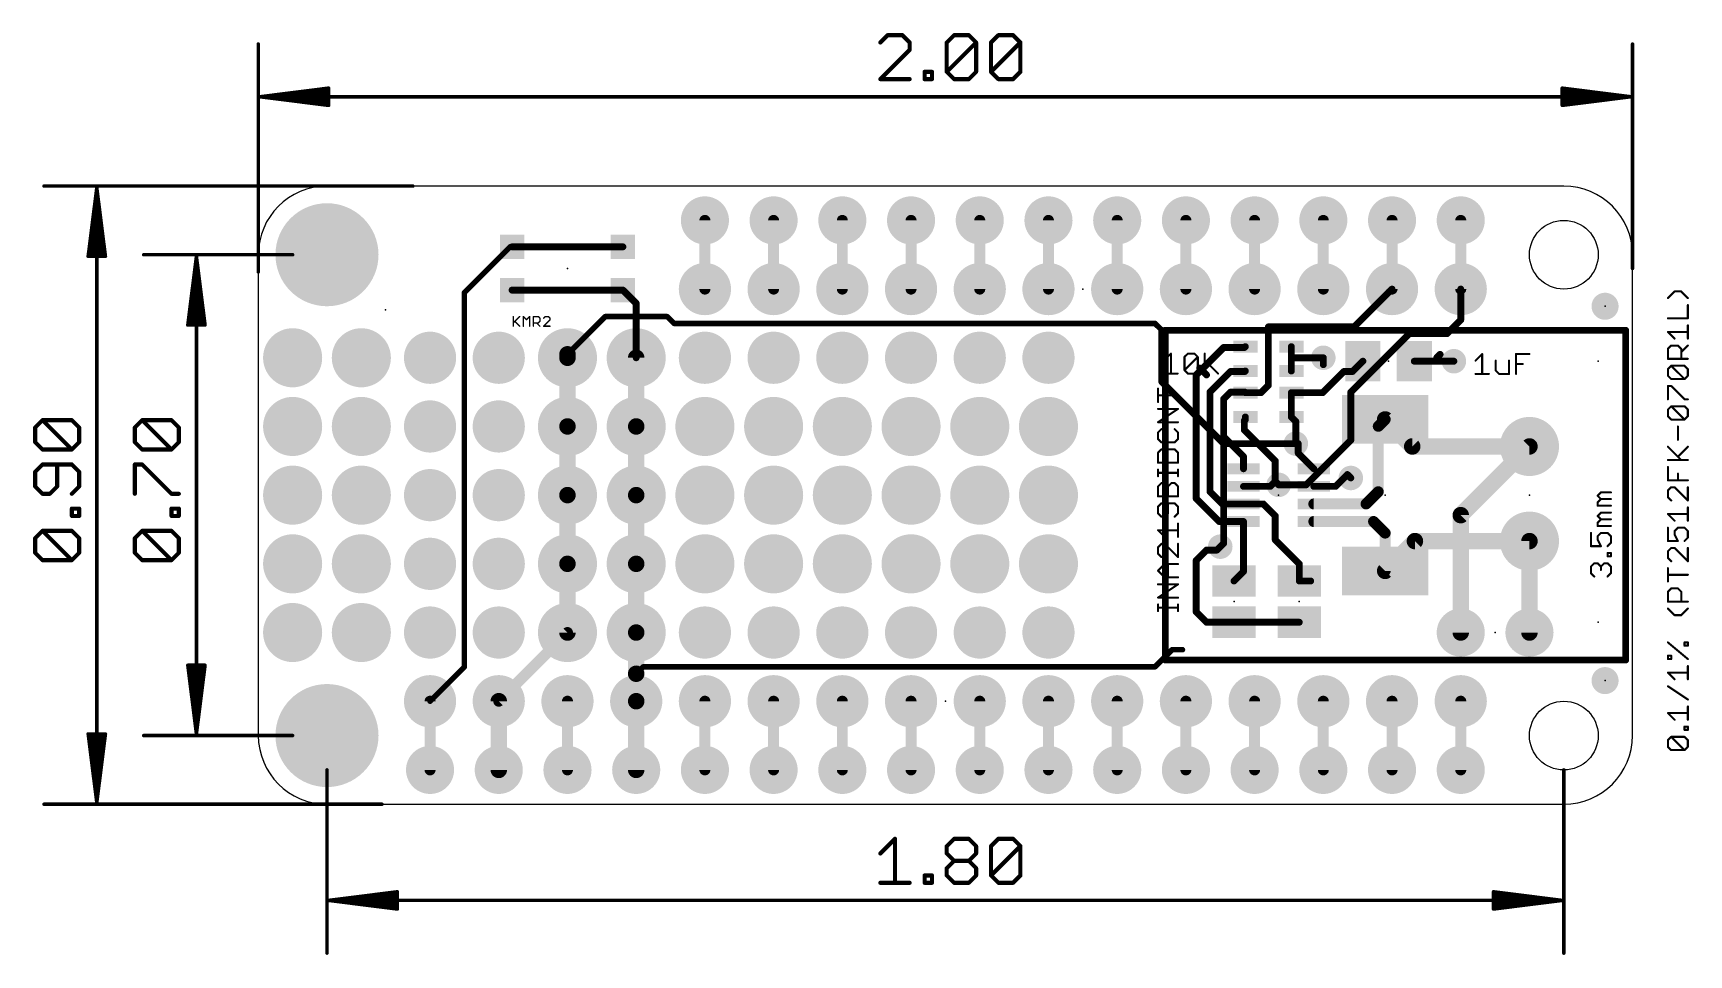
# Model space of a CAD drawing. Extents: x -8.3 to 52.9, y -5.6 to 28.5.
import ezdxf

# ---------------------------------------------------------------- set-up
doc = ezdxf.new("R2010")
doc.units = 0
for name, color, linetype in [('1', 12, 'CONTINUOUS'), ('16', 132, 'CONTINUOUS'), ('17', 110, 'CONTINUOUS'), ('18', 110, 'CONTINUOUS'), ('20', 53, 'CONTINUOUS'), ('23', 53, 'CONTINUOUS'), ('27', 253, 'CONTINUOUS'), ('47', 253, 'CONTINUOUS')]:
    doc.layers.add(name, color=color, linetype=linetype)

# ---------------------------------------------------------------- blocks, each defined once
blk = doc.blocks.new('RECT')
blk.add_solid([(-0.5, -0.5), (0.5, -0.5), (-0.5, 0.5), (0.5, 0.5)])
blk = doc.blocks.new('PIE')
at = {"const_width": 0.5}
blk.add_lwpolyline([(0, -0.25, 1), (0, 0.25, 1), (0, -0.25)], format="xyb", dxfattribs=at)
blk = doc.blocks.new('ROUNDP')
at = {"const_width": 0.5}
blk.add_lwpolyline([(0, -0.25, 1), (0, 0.25, 1), (0, -0.25)], format="xyb", dxfattribs=at)
blk = doc.blocks.new('ROUNDV')
at = {"const_width": 0.5}
blk.add_lwpolyline([(0, -0.25, 1), (0, 0.25, 1), (0, -0.25)], format="xyb", dxfattribs=at)

msp = doc.modelspace()

# ---------------------------------------------------------------- linework, layer by layer
at = {"layer": '1'}
for points, const_width in [([(7.62, 18.923), (9.309, 20.612)], 0.2032), ([(9.309, 20.612), (9.38, 20.612)], 0.2032), ([(9.38, 20.612), (13.48, 20.612)], 0.254), ([(7.62, 5.08), (7.62, 18.923)], 0.2032), ([(9.38, 19.012), (13.48, 19.012)], 0.254), ([(13.48, 19.012), (13.97, 18.522)], 0.254), ([(40.513, 17.653), (41.91, 19.05)], 0.254), ([(13.97, 18.522), (13.97, 16.51)], 0.254), ([(37.338, 17.653), (40.513, 17.653)], 0.254), ([(37.338, 17.653), (37.338, 15.494)], 0.254), ([(34.671, 15.875), (35.687, 16.891)], 0.254), ([(35.687, 16.891), (36.458, 16.891)], 0.254), ([(36.458, 16.891), (36.488, 16.921)], 0.254), ([(38.188, 16.921), (38.188, 16.4686)], 0.254), ([(38.188, 16.4686), (38.2294, 16.51)], 0.254), ([(38.188, 16.4686), (38.188, 16.021)], 0.254), ([(38.2294, 16.51), (39.37, 16.51)], 0.254), ([(34.671, 11.303), (34.671, 15.875)], 0.254), ([(35.179, 15.24), (35.941, 16.002)], 0.254), ([(35.941, 16.002), (36.469, 16.002)], 0.254), ([(36.469, 16.002), (36.488, 16.021)], 0.254), ([(39.351, 15.221), (40.132, 16.002)], 0.254), ([(40.132, 16.002), (40.452, 16.002)], 0.254), ([(40.452, 16.002), (40.833, 16.383)], 0.254), ([(42.733, 16.383), (44.196, 16.383)], 0.254), ([(35.179, 11.557), (35.179, 15.24)], 0.254), ([(35.687, 14.986), (35.941, 15.24)], 0.254), ([(35.941, 15.24), (36.469, 15.24)], 0.254), ([(36.469, 15.24), (36.488, 15.221)], 0.254), ([(37.065, 15.221), (36.488, 15.221)], 0.254), ([(37.338, 15.494), (37.065, 15.221)], 0.254), ([(38.188, 14.321), (38.188, 15.221)], 0.254), ([(38.188, 15.221), (39.351, 15.221)], 0.254), ([(35.687, 13.589), (35.687, 14.986)], 0.254), ([(36.488, 14.224), (36.449, 14.185)], 0.254), ([(36.449, 13.843), (36.449, 14.185)], 0.254), ([(36.488, 14.321), (36.488, 14.224)], 0.254), ([(38.354, 14.155), (38.188, 14.321)], 0.254), ([(38.354, 13.335), (38.354, 14.155)], 0.254), ([(41.402, 13.976), (41.656, 14.23)], 0.4064), ([(41.402, 11.557), (41.402, 13.976)], 0.4064), ([(41.656, 14.23), (42.656, 13.23)], 0.6096), ([(36.419, 12.857), (35.687, 13.589)], 0.254), ([(37.592, 12.7), (36.449, 13.843)], 0.254), ([(42.656, 13.23), (46.99, 13.23)], 0.6096), ([(36.419, 12.405), (36.419, 12.857)], 0.254), ([(38.354, 13.335), (38.442, 13.335)], 0.254), ([(38.442, 13.335), (38.442, 12.982)], 0.254), ([(38.442, 12.982), (39.019, 12.405)], 0.254), ([(37.592, 11.938), (37.592, 12.7)], 0.254), ([(39.822, 11.755), (40.259, 12.192)], 0.254), ([(40.259, 12.192), (40.386, 12.065)], 0.254), ([(35.179, 11.557), (35.631, 11.105)], 0.254), ([(36.419, 11.755), (37.409, 11.755)], 0.254), ([(37.409, 11.755), (37.592, 11.938)], 0.254), ([(37.592, 11.938), (37.719, 11.811)], 0.254), ([(39.019, 11.755), (39.822, 11.755)], 0.254), ([(40.95, 11.105), (41.402, 11.557)], 0.4064), ([(35.519, 10.455), (34.671, 11.303)], 0.254), ([(35.631, 11.105), (36.419, 11.105)], 0.254), ([(37.155, 11.105), (36.419, 11.105)], 0.254), ([(37.592, 10.668), (37.155, 11.105)], 0.254), ([(39.019, 11.105), (40.95, 11.105)], 0.4064), ([(36.419, 10.455), (35.519, 10.455)], 0.254), ([(36.419, 8.606), (36.419, 10.455)], 0.254), ([(37.592, 9.779), (37.592, 10.668)], 0.254), ([(39.019, 10.455), (41.228, 10.455)], 0.4064), ([(41.228, 10.455), (41.656, 10.027)], 0.4064), ([(38.481, 8.89), (37.592, 9.779)], 0.254), ([(41.656, 8.63), (42.756, 9.73)], 0.6096), ([(41.656, 10.027), (41.656, 8.63)], 0.4064), ([(42.756, 9.73), (46.99, 9.73)], 0.6096), ([(46.99, 6.35), (46.99, 9.73)], 0.6096), ([(34.671, 9.017), (35.052, 9.398)], 0.254), ([(35.052, 9.398), (35.433, 9.398)], 0.254), ([(35.433, 9.398), (35.56, 9.525)], 0.254), ([(34.671, 7.112), (34.671, 9.017)], 0.254), ([(36.068, 8.255), (36.419, 8.606)], 0.254), ([(38.481, 8.255), (38.481, 8.89)], 0.254), ([(38.481, 8.255), (38.901, 8.255)], 0.254), ([(35.052, 6.731), (34.671, 7.112)], 0.254), ([(36.068, 6.731), (35.052, 6.731)], 0.254), ([(38.481, 6.731), (36.068, 6.731)], 0.254), ([(6.35, 3.81), (7.62, 5.08)], 0.2032)]:
    msp.add_lwpolyline(points, dxfattribs=dict(at, const_width=const_width))
for points, const_width in [([(9.309, 20.6628, 1), (9.309, 20.5612)], 0.1016), ([(9.3449, 20.5761, 1), (9.2731, 20.6479)], 0.1016), ([(9.38, 20.6755, 1), (9.38, 20.5485)], 0.127), ([(9.38, 20.5612, 1), (9.38, 20.6628)], 0.1016), ([(13.48, 20.5485, 1), (13.48, 20.6755)], 0.127), ([(7.6708, 18.923, 1), (7.5692, 18.923)], 0.1016), ([(7.5841, 18.9589, 1), (7.6559, 18.8871)], 0.1016), ([(9.38, 19.0755, 1), (9.38, 18.9485)], 0.127), ([(13.5249, 19.0569, 1), (13.4351, 18.9671)], 0.127), ([(13.48, 18.9485, 1), (13.48, 19.0755)], 0.127), ([(41.9549, 19.0051, 1), (41.8651, 19.0949)], 0.127), ([(14.0335, 18.522, 1), (13.9065, 18.522)], 0.127), ([(13.9251, 18.4771, 1), (14.0149, 18.5669)], 0.127), ([(37.338, 17.7165, 1), (37.338, 17.5895)], 0.127), ([(37.4015, 17.653, 1), (37.2745, 17.653)], 0.127), ([(40.4681, 17.6979, 1), (40.5579, 17.6081)], 0.127), ([(40.513, 17.5895, 1), (40.513, 17.7165)], 0.127), ([(13.9065, 16.51, 1), (14.0335, 16.51)], 0.127), ([(35.687, 16.9545, 1), (35.687, 16.8275)], 0.127), ([(35.7319, 16.8461, 1), (35.6421, 16.9359)], 0.127), ([(36.4131, 16.9359, 1), (36.5029, 16.8461)], 0.127), ([(36.5329, 16.8761, 1), (36.4431, 16.9659)], 0.127), ([(36.458, 16.8275, 1), (36.458, 16.9545)], 0.127), ([(38.2515, 16.921, 1), (38.1245, 16.921)], 0.127), ([(38.2515, 16.4686, 1), (38.1245, 16.4686)], 0.127), ([(38.1431, 16.5135, 1), (38.2329, 16.4237)], 0.127), ([(38.1245, 16.4686, 1), (38.2515, 16.4686)], 0.127), ([(38.2294, 16.5735, 1), (38.2294, 16.4465)], 0.127), ([(38.2743, 16.4651, 1), (38.1845, 16.5549)], 0.127), ([(39.37, 16.4465, 1), (39.37, 16.5735)], 0.127), ([(34.7345, 15.875, 1), (34.6075, 15.875)], 0.127), ([(34.6261, 15.9199, 1), (34.7159, 15.8301)], 0.127), ([(35.941, 16.0655, 1), (35.941, 15.9385)], 0.127), ([(35.9859, 15.9571, 1), (35.8961, 16.0469)], 0.127), ([(36.4241, 16.0469, 1), (36.5139, 15.9571)], 0.127), ([(36.5329, 15.9761, 1), (36.4431, 16.0659)], 0.127), ([(36.469, 15.9385, 1), (36.469, 16.0655)], 0.127), ([(38.1245, 16.021, 1), (38.2515, 16.021)], 0.127), ([(40.132, 16.0655, 1), (40.132, 15.9385)], 0.127), ([(40.1769, 15.9571, 1), (40.0871, 16.0469)], 0.127), ([(40.4071, 16.0469, 1), (40.4969, 15.9571)], 0.127), ([(40.452, 15.9385, 1), (40.452, 16.0655)], 0.127), ([(40.8779, 16.3381, 1), (40.7881, 16.4279)], 0.127), ([(42.733, 16.4465, 1), (42.733, 16.3195)], 0.127), ([(44.196, 16.3195, 1), (44.196, 16.4465)], 0.127), ([(35.2425, 15.24, 1), (35.1155, 15.24)], 0.127), ([(35.1341, 15.2849, 1), (35.2239, 15.1951)], 0.127), ([(35.941, 15.3035, 1), (35.941, 15.1765)], 0.127), ([(35.9859, 15.1951, 1), (35.8961, 15.2849)], 0.127), ([(36.5139, 15.2849, 1), (36.4241, 15.1951)], 0.127), ([(36.488, 15.2845, 1), (36.488, 15.1575)], 0.127), ([(36.4431, 15.1761, 1), (36.5329, 15.2659)], 0.127), ([(36.469, 15.1765, 1), (36.469, 15.3035)], 0.127), ([(37.0201, 15.2659, 1), (37.1099, 15.1761)], 0.127), ([(37.065, 15.1575, 1), (37.065, 15.2845)], 0.127), ([(37.2745, 15.494, 1), (37.4015, 15.494)], 0.127), ([(37.3829, 15.4491, 1), (37.2931, 15.5389)], 0.127), ([(38.2515, 15.221, 1), (38.1245, 15.221)], 0.127), ([(38.188, 15.2845, 1), (38.188, 15.1575)], 0.127), ([(39.3061, 15.2659, 1), (39.3959, 15.1761)], 0.127), ([(39.351, 15.1575, 1), (39.351, 15.2845)], 0.127), ([(35.7505, 14.986, 1), (35.6235, 14.986)], 0.127), ([(35.6421, 15.0309, 1), (35.7319, 14.9411)], 0.127), ([(36.5125, 14.185, 1), (36.3855, 14.185)], 0.127), ([(36.4041, 14.2299, 1), (36.4939, 14.1401)], 0.127), ([(36.5515, 14.321, 1), (36.4245, 14.321)], 0.127), ([(36.4245, 14.224, 1), (36.5515, 14.224)], 0.127), ([(36.5329, 14.1791, 1), (36.4431, 14.2689)], 0.127), ([(38.2329, 14.3659, 1), (38.1431, 14.2761)], 0.127), ([(38.1245, 14.321, 1), (38.2515, 14.321)], 0.127), ([(38.4175, 14.155, 1), (38.2905, 14.155)], 0.127), ([(38.3091, 14.1101, 1), (38.3989, 14.1999)], 0.127), ([(41.5036, 13.976, 1), (41.3004, 13.976)], 0.2032), ([(41.3302, 14.0478, 1), (41.4738, 13.9042)], 0.2032), ([(41.7638, 14.3378, 1), (41.5482, 14.1222)], 0.3048), ([(41.7278, 14.1582, 1), (41.5842, 14.3018)], 0.2032), ([(35.7319, 13.6339, 1), (35.6421, 13.5441)], 0.127), ([(35.6235, 13.589, 1), (35.7505, 13.589)], 0.127), ([(36.4939, 13.8879, 1), (36.4041, 13.7981)], 0.127), ([(36.3855, 13.843, 1), (36.5125, 13.843)], 0.127), ([(42.656, 13.3824, 1), (42.656, 13.0776)], 0.3048), ([(42.5482, 13.1222, 1), (42.7638, 13.3378)], 0.3048), ([(46.99, 13.0776, 1), (46.99, 13.3824)], 0.3048), ([(36.4825, 12.857, 1), (36.3555, 12.857)], 0.127), ([(36.3741, 12.8121, 1), (36.4639, 12.9019)], 0.127), ([(38.354, 13.3985, 1), (38.354, 13.2715)], 0.127), ([(38.2905, 13.335, 1), (38.4175, 13.335)], 0.127), ([(38.5055, 13.335, 1), (38.3785, 13.335)], 0.127), ([(38.4869, 13.0269, 1), (38.3971, 12.9371)], 0.127), ([(38.3785, 12.982, 1), (38.5055, 12.982)], 0.127), ([(38.442, 13.2715, 1), (38.442, 13.3985)], 0.127), ([(36.3555, 12.405, 1), (36.4825, 12.405)], 0.127), ([(37.6555, 12.7, 1), (37.5285, 12.7)], 0.127), ([(37.5471, 12.6551, 1), (37.6369, 12.7449)], 0.127), ([(38.9741, 12.3601, 1), (39.0639, 12.4499)], 0.127), ([(40.3039, 12.2369, 1), (40.2141, 12.1471)], 0.127), ([(40.3039, 12.1471, 1), (40.2141, 12.2369)], 0.127), ([(35.2239, 11.6019, 1), (35.1341, 11.5121)], 0.127), ([(36.419, 11.8185, 1), (36.419, 11.6915)], 0.127), ([(37.3641, 11.7999, 1), (37.4539, 11.7101)], 0.127), ([(37.409, 11.6915, 1), (37.409, 11.8185)], 0.127), ([(37.6369, 11.9829, 1), (37.5471, 11.8931)], 0.127), ([(37.5285, 11.938, 1), (37.6555, 11.938)], 0.127), ([(37.6369, 11.8931, 1), (37.5471, 11.9829)], 0.127), ([(37.6741, 11.7661, 1), (37.7639, 11.8559)], 0.127), ([(39.019, 11.8185, 1), (39.019, 11.6915)], 0.127), ([(39.7771, 11.7999, 1), (39.8669, 11.7101)], 0.127), ([(39.822, 11.6915, 1), (39.822, 11.8185)], 0.127), ([(40.3411, 12.0201, 1), (40.4309, 12.1099)], 0.127), ([(41.3004, 11.557, 1), (41.5036, 11.557)], 0.2032), ([(41.4738, 11.4852, 1), (41.3302, 11.6288)], 0.2032), ([(34.7159, 11.3479, 1), (34.6261, 11.2581)], 0.127), ([(34.6075, 11.303, 1), (34.7345, 11.303)], 0.127), ([(35.1155, 11.557, 1), (35.2425, 11.557)], 0.127), ([(35.631, 11.1685, 1), (35.631, 11.0415)], 0.127), ([(35.5861, 11.0601, 1), (35.6759, 11.1499)], 0.127), ([(36.419, 11.1685, 1), (36.419, 11.0415)], 0.127), ([(36.419, 11.0415, 1), (36.419, 11.1685)], 0.127), ([(37.1999, 11.1499, 1), (37.1101, 11.0601)], 0.127), ([(37.155, 11.0415, 1), (37.155, 11.1685)], 0.127), ([(39.019, 11.2066, 1), (39.019, 11.0034)], 0.2032), ([(40.8782, 11.1768, 1), (41.0218, 11.0332)], 0.2032), ([(40.95, 11.0034, 1), (40.95, 11.2066)], 0.2032), ([(35.519, 10.5185, 1), (35.519, 10.3915)], 0.127), ([(35.4741, 10.4101, 1), (35.5639, 10.4999)], 0.127), ([(36.4825, 10.455, 1), (36.3555, 10.455)], 0.127), ([(36.419, 10.3915, 1), (36.419, 10.5185)], 0.127), ([(37.6555, 10.668, 1), (37.5285, 10.668)], 0.127), ([(37.5471, 10.6231, 1), (37.6369, 10.7129)], 0.127), ([(39.019, 10.5566, 1), (39.019, 10.3534)], 0.2032), ([(41.2998, 10.5268, 1), (41.1562, 10.3832)], 0.2032), ([(41.228, 10.3534, 1), (41.228, 10.5566)], 0.2032), ([(37.6369, 9.8239, 1), (37.5471, 9.7341)], 0.127), ([(37.5285, 9.779, 1), (37.6555, 9.779)], 0.127), ([(41.7576, 10.027, 1), (41.5544, 10.027)], 0.2032), ([(41.5842, 9.9552, 1), (41.7278, 10.0988)], 0.2032), ([(42.756, 9.8824, 1), (42.756, 9.5776)], 0.3048), ([(42.8638, 9.6222, 1), (42.6482, 9.8378)], 0.3048), ([(47.1424, 9.73, 1), (46.8376, 9.73)], 0.3048), ([(46.99, 9.5776, 1), (46.99, 9.8824)], 0.3048), ([(35.052, 9.4615, 1), (35.052, 9.3345)], 0.127), ([(35.0969, 9.3531, 1), (35.0071, 9.4429)], 0.127), ([(35.3881, 9.4429, 1), (35.4779, 9.3531)], 0.127), ([(35.433, 9.3345, 1), (35.433, 9.4615)], 0.127), ([(35.6049, 9.4801, 1), (35.5151, 9.5699)], 0.127), ([(34.7345, 9.017, 1), (34.6075, 9.017)], 0.127), ([(34.6261, 9.0619, 1), (34.7159, 8.9721)], 0.127), ([(36.3555, 8.606, 1), (36.4825, 8.606)], 0.127), ([(36.4639, 8.5611, 1), (36.3741, 8.6509)], 0.127), ([(38.5445, 8.89, 1), (38.4175, 8.89)], 0.127), ([(38.4361, 8.8451, 1), (38.5259, 8.9349)], 0.127), ([(41.5482, 8.7378, 1), (41.7638, 8.5222)], 0.3048), ([(41.5544, 8.63, 1), (41.7576, 8.63)], 0.2032), ([(36.0231, 8.2999, 1), (36.1129, 8.2101)], 0.127), ([(38.481, 8.3185, 1), (38.481, 8.1915)], 0.127), ([(38.4175, 8.255, 1), (38.5445, 8.255)], 0.127), ([(38.901, 8.1915, 1), (38.901, 8.3185)], 0.127), ([(34.7159, 7.1569, 1), (34.6261, 7.0671)], 0.127), ([(34.6075, 7.112, 1), (34.7345, 7.112)], 0.127), ([(35.052, 6.7945, 1), (35.052, 6.6675)], 0.127), ([(35.0071, 6.6861, 1), (35.0969, 6.7759)], 0.127), ([(36.068, 6.7945, 1), (36.068, 6.6675)], 0.127), ([(36.068, 6.6675, 1), (36.068, 6.7945)], 0.127), ([(38.481, 6.6675, 1), (38.481, 6.7945)], 0.127), ([(46.8376, 6.35, 1), (47.1424, 6.35)], 0.3048), ([(7.5692, 5.08, 1), (7.6708, 5.08)], 0.1016), ([(7.6559, 5.0441, 1), (7.5841, 5.1159)], 0.1016), ([(6.3141, 3.8459, 1), (6.3859, 3.7741)], 0.1016)]:
    msp.add_lwpolyline(points, format="xyb", dxfattribs=dict(at, const_width=const_width))
at = {"layer": '16'}
for points, const_width in [([(16.51, 21.59), (16.51, 19.05)], 0.4064), ([(19.05, 19.05), (19.05, 21.59)], 0.4064), ([(21.59, 21.59), (21.59, 19.05)], 0.4064), ([(24.13, 21.59), (24.13, 19.05)], 0.4064), ([(26.67, 21.59), (26.67, 19.05)], 0.4064), ([(29.21, 21.59), (29.21, 19.05)], 0.4064), ([(31.75, 21.59), (31.75, 19.05)], 0.4064), ([(34.29, 19.05), (34.29, 21.59)], 0.4064), ([(36.83, 21.59), (36.83, 19.05)], 0.4064), ([(39.37, 19.05), (39.37, 21.59)], 0.4064), ([(41.91, 21.59), (41.91, 19.05)], 0.4064), ([(44.45, 19.05), (44.45, 21.59)], 0.4064), ([(44.45, 17.907), (44.45, 19.05)], 0.254), ([(11.43, 16.637), (12.827, 18.034)], 0.2032), ([(12.827, 18.034), (15.113, 18.034)], 0.2032), ([(15.113, 18.034), (15.367, 17.78)], 0.2032), ([(15.367, 17.78), (33.147, 17.78)], 0.2032), ([(33.147, 17.78), (33.401, 17.526)], 0.2032), ([(43.942, 17.399), (44.45, 17.907)], 0.254), ([(33.401, 17.526), (33.401, 15.621)], 0.254), ([(33.528, 17.526), (33.528, 5.334)], 0.254), ([(50.546, 17.526), (33.528, 17.526)], 0.254), ([(40.386, 15.24), (42.545, 17.399)], 0.254), ([(42.545, 17.399), (43.942, 17.399)], 0.254), ([(50.546, 5.334), (50.546, 17.526)], 0.254), ([(11.43, 16.637), (11.43, 16.51)], 0.6096), ([(11.43, 16.51), (11.43, 13.97)], 0.6096), ([(13.97, 13.97), (13.97, 16.51)], 0.6096), ([(39.37, 16.51), (39.37, 16.256)], 0.254), ([(43.561, 16.51), (43.688, 16.637)], 0.254), ([(34.798, 16.129), (35.052, 15.875)], 0.254), ([(33.401, 15.621), (35.687, 13.335)], 0.254), ([(40.386, 13.462), (40.386, 15.24)], 0.254), ([(11.43, 13.97), (11.43, 11.43)], 0.6096), ([(13.97, 11.43), (13.97, 13.97)], 0.6096), ([(38.735, 11.811), (40.386, 13.462)], 0.254), ([(44.45, 10.69), (46.99, 13.23)], 0.6096), ([(35.687, 13.335), (38.354, 13.335)], 0.254), ([(35.687, 13.335), (35.687, 9.652)], 0.254), ([(11.43, 11.43), (11.43, 8.89)], 0.6096), ([(13.97, 8.89), (13.97, 11.43)], 0.6096), ([(37.719, 11.811), (38.735, 11.811)], 0.254), ([(44.45, 6.35), (44.45, 10.69)], 0.6096), ([(11.43, 8.89), (11.43, 6.35)], 0.6096), ([(13.97, 6.35), (13.97, 8.89)], 0.6096), ([(35.687, 9.652), (35.56, 9.525)], 0.254), ([(8.89, 3.81), (11.43, 6.35)], 0.4064), ([(13.97, 4.826), (13.97, 6.35)], 0.6096), ([(33.147, 5.08), (33.782, 5.715)], 0.2032), ([(33.782, 5.715), (34.163, 5.715)], 0.2032), ([(13.97, 3.81), (13.97, 4.826)], 0.6096), ([(13.97, 4.826), (14.224, 5.08)], 0.2032), ([(14.224, 5.08), (33.147, 5.08)], 0.2032), ([(33.528, 5.334), (50.546, 5.334)], 0.254), ([(6.35, 3.81), (6.35, 1.27)], 0.4064), ([(8.89, 3.81), (8.89, 1.27)], 0.6096), ([(11.43, 3.81), (11.43, 1.27)], 0.4064), ([(13.97, 3.81), (13.97, 1.27)], 0.6096), ([(16.51, 3.81), (16.51, 1.27)], 0.4064), ([(19.05, 1.27), (19.05, 3.81)], 0.4064), ([(21.59, 3.81), (21.59, 1.27)], 0.4064), ([(24.13, 1.27), (24.13, 3.81)], 0.4064), ([(26.67, 1.27), (26.67, 3.81)], 0.4064), ([(29.21, 1.27), (29.21, 3.81)], 0.4064), ([(31.75, 1.27), (31.75, 3.81)], 0.4064), ([(34.29, 1.27), (34.29, 3.81)], 0.4064), ([(36.83, 1.27), (36.83, 3.81)], 0.4064), ([(39.37, 1.27), (39.37, 3.81)], 0.4064), ([(41.91, 1.27), (41.91, 3.81)], 0.4064), ([(44.45, 1.27), (44.45, 3.81)], 0.4064)]:
    msp.add_lwpolyline(points, dxfattribs=dict(at, const_width=const_width))
for points, const_width in [([(16.6116, 21.59, 1), (16.4084, 21.59)], 0.2032), ([(19.1516, 21.59, 1), (18.9484, 21.59)], 0.2032), ([(21.6916, 21.59, 1), (21.4884, 21.59)], 0.2032), ([(24.2316, 21.59, 1), (24.0284, 21.59)], 0.2032), ([(26.7716, 21.59, 1), (26.5684, 21.59)], 0.2032), ([(29.3116, 21.59, 1), (29.1084, 21.59)], 0.2032), ([(31.8516, 21.59, 1), (31.6484, 21.59)], 0.2032), ([(34.3916, 21.59, 1), (34.1884, 21.59)], 0.2032), ([(36.9316, 21.59, 1), (36.7284, 21.59)], 0.2032), ([(39.4716, 21.59, 1), (39.2684, 21.59)], 0.2032), ([(42.0116, 21.59, 1), (41.8084, 21.59)], 0.2032), ([(44.5516, 21.59, 1), (44.3484, 21.59)], 0.2032), ([(16.4084, 19.05, 1), (16.6116, 19.05)], 0.2032), ([(18.9484, 19.05, 1), (19.1516, 19.05)], 0.2032), ([(21.4884, 19.05, 1), (21.6916, 19.05)], 0.2032), ([(24.0284, 19.05, 1), (24.2316, 19.05)], 0.2032), ([(26.5684, 19.05, 1), (26.7716, 19.05)], 0.2032), ([(29.1084, 19.05, 1), (29.3116, 19.05)], 0.2032), ([(31.6484, 19.05, 1), (31.8516, 19.05)], 0.2032), ([(34.1884, 19.05, 1), (34.3916, 19.05)], 0.2032), ([(36.7284, 19.05, 1), (36.9316, 19.05)], 0.2032), ([(39.2684, 19.05, 1), (39.4716, 19.05)], 0.2032), ([(41.8084, 19.05, 1), (42.0116, 19.05)], 0.2032), ([(44.3484, 19.05, 1), (44.5516, 19.05)], 0.2032), ([(44.5135, 19.05, 1), (44.3865, 19.05)], 0.127), ([(12.827, 18.0848, 1), (12.827, 17.9832)], 0.1016), ([(12.8629, 17.9981, 1), (12.7911, 18.0699)], 0.1016), ([(15.1489, 18.0699, 1), (15.0771, 17.9981)], 0.1016), ([(15.113, 17.9832, 1), (15.113, 18.0848)], 0.1016), ([(15.367, 17.8308, 1), (15.367, 17.7292)], 0.1016), ([(15.3311, 17.7441, 1), (15.4029, 17.8159)], 0.1016), ([(33.1829, 17.8159, 1), (33.1111, 17.7441)], 0.1016), ([(33.147, 17.7292, 1), (33.147, 17.8308)], 0.1016), ([(44.3865, 17.907, 1), (44.5135, 17.907)], 0.127), ([(44.4949, 17.8621, 1), (44.4051, 17.9519)], 0.127), ([(33.4645, 17.526, 1), (33.3375, 17.526)], 0.127), ([(33.3651, 17.4901, 1), (33.4369, 17.5619)], 0.1016), ([(33.5915, 17.526, 1), (33.4645, 17.526)], 0.127), ([(33.528, 17.5895, 1), (33.528, 17.4625)], 0.127), ([(42.545, 17.4625, 1), (42.545, 17.3355)], 0.127), ([(42.5899, 17.3541, 1), (42.5001, 17.4439)], 0.127), ([(43.8971, 17.4439, 1), (43.9869, 17.3541)], 0.127), ([(43.942, 17.3355, 1), (43.942, 17.4625)], 0.127), ([(50.6095, 17.526, 1), (50.4825, 17.526)], 0.127), ([(50.546, 17.4625, 1), (50.546, 17.5895)], 0.127), ([(11.5824, 16.637, 1), (11.2776, 16.637)], 0.3048), ([(11.5824, 16.51, 1), (11.2776, 16.51)], 0.3048), ([(11.2776, 16.51, 1), (11.5824, 16.51)], 0.3048), ([(11.3941, 16.6729, 1), (11.4659, 16.6011)], 0.1016), ([(14.1224, 16.51, 1), (13.8176, 16.51)], 0.3048), ([(39.4335, 16.51, 1), (39.3065, 16.51)], 0.127), ([(43.5161, 16.5549, 1), (43.6059, 16.4651)], 0.127), ([(43.7329, 16.5921, 1), (43.6431, 16.6819)], 0.127), ([(34.8429, 16.1739, 1), (34.7531, 16.0841)], 0.127), ([(35.0071, 15.8301, 1), (35.0969, 15.9199)], 0.127), ([(39.3065, 16.256, 1), (39.4335, 16.256)], 0.127), ([(33.4459, 15.6659, 1), (33.3561, 15.5761)], 0.127), ([(33.3375, 15.621, 1), (33.4645, 15.621)], 0.127), ([(40.4495, 15.24, 1), (40.3225, 15.24)], 0.127), ([(40.3411, 15.2849, 1), (40.4309, 15.1951)], 0.127), ([(11.5824, 13.97, 1), (11.2776, 13.97)], 0.3048), ([(11.2776, 13.97, 1), (11.5824, 13.97)], 0.3048), ([(14.1224, 13.97, 1), (13.8176, 13.97)], 0.3048), ([(13.8176, 13.97, 1), (14.1224, 13.97)], 0.3048), ([(40.3225, 13.462, 1), (40.4495, 13.462)], 0.127), ([(40.4309, 13.4171, 1), (40.3411, 13.5069)], 0.127), ([(47.0978, 13.1222, 1), (46.8822, 13.3378)], 0.3048), ([(35.687, 13.3985, 1), (35.687, 13.2715)], 0.127), ([(35.7505, 13.335, 1), (35.6235, 13.335)], 0.127), ([(35.6421, 13.2901, 1), (35.7319, 13.3799)], 0.127), ([(38.354, 13.2715, 1), (38.354, 13.3985)], 0.127), ([(11.5824, 11.43, 1), (11.2776, 11.43)], 0.3048), ([(14.1224, 11.43, 1), (13.8176, 11.43)], 0.3048), ([(37.719, 11.8745, 1), (37.719, 11.7475)], 0.127), ([(38.6901, 11.8559, 1), (38.7799, 11.7661)], 0.127), ([(38.735, 11.7475, 1), (38.735, 11.8745)], 0.127), ([(11.2776, 11.43, 1), (11.5824, 11.43)], 0.3048), ([(13.8176, 11.43, 1), (14.1224, 11.43)], 0.3048), ([(44.3422, 10.7978, 1), (44.5578, 10.5822)], 0.3048), ([(44.6024, 10.69, 1), (44.2976, 10.69)], 0.3048), ([(11.5824, 8.89, 1), (11.2776, 8.89)], 0.3048), ([(14.1224, 8.89, 1), (13.8176, 8.89)], 0.3048), ([(35.5151, 9.5699, 1), (35.6049, 9.4801)], 0.127), ([(35.6235, 9.652, 1), (35.7505, 9.652)], 0.127), ([(35.7319, 9.6071, 1), (35.6421, 9.6969)], 0.127), ([(11.2776, 8.89, 1), (11.5824, 8.89)], 0.3048), ([(13.8176, 8.89, 1), (14.1224, 8.89)], 0.3048), ([(11.2776, 6.35, 1), (11.5824, 6.35)], 0.3048), ([(11.5018, 6.2782, 1), (11.3582, 6.4218)], 0.2032), ([(14.1224, 6.35, 1), (13.8176, 6.35)], 0.3048), ([(13.8176, 6.35, 1), (14.1224, 6.35)], 0.3048), ([(44.2976, 6.35, 1), (44.6024, 6.35)], 0.3048), ([(33.782, 5.7658, 1), (33.782, 5.6642)], 0.1016), ([(33.8179, 5.6791, 1), (33.7461, 5.7509)], 0.1016), ([(34.163, 5.6642, 1), (34.163, 5.7658)], 0.1016), ([(14.1224, 4.826, 1), (13.8176, 4.826)], 0.3048), ([(13.8176, 4.826, 1), (14.1224, 4.826)], 0.3048), ([(13.9341, 4.8619, 1), (14.0059, 4.7901)], 0.1016), ([(14.224, 5.1308, 1), (14.224, 5.0292)], 0.1016), ([(14.2599, 5.0441, 1), (14.1881, 5.1159)], 0.1016), ([(33.1111, 5.1159, 1), (33.1829, 5.0441)], 0.1016), ([(33.147, 5.0292, 1), (33.147, 5.1308)], 0.1016), ([(33.528, 5.3975, 1), (33.528, 5.2705)], 0.127), ([(33.4645, 5.334, 1), (33.5915, 5.334)], 0.127), ([(50.4825, 5.334, 1), (50.6095, 5.334)], 0.127), ([(50.546, 5.2705, 1), (50.546, 5.3975)], 0.127), ([(6.4516, 3.81, 1), (6.2484, 3.81)], 0.2032), ([(9.0424, 3.81, 1), (8.7376, 3.81)], 0.3048), ([(8.8182, 3.8818, 1), (8.9618, 3.7382)], 0.2032), ([(11.5316, 3.81, 1), (11.3284, 3.81)], 0.2032), ([(14.1224, 3.81, 1), (13.8176, 3.81)], 0.3048), ([(13.8176, 3.81, 1), (14.1224, 3.81)], 0.3048), ([(16.6116, 3.81, 1), (16.4084, 3.81)], 0.2032), ([(19.1516, 3.81, 1), (18.9484, 3.81)], 0.2032), ([(21.6916, 3.81, 1), (21.4884, 3.81)], 0.2032), ([(24.2316, 3.81, 1), (24.0284, 3.81)], 0.2032), ([(26.7716, 3.81, 1), (26.5684, 3.81)], 0.2032), ([(29.3116, 3.81, 1), (29.1084, 3.81)], 0.2032), ([(31.8516, 3.81, 1), (31.6484, 3.81)], 0.2032), ([(34.3916, 3.81, 1), (34.1884, 3.81)], 0.2032), ([(36.9316, 3.81, 1), (36.7284, 3.81)], 0.2032), ([(39.4716, 3.81, 1), (39.2684, 3.81)], 0.2032), ([(42.0116, 3.81, 1), (41.8084, 3.81)], 0.2032), ([(44.5516, 3.81, 1), (44.3484, 3.81)], 0.2032), ([(6.2484, 1.27, 1), (6.4516, 1.27)], 0.2032), ([(8.7376, 1.27, 1), (9.0424, 1.27)], 0.3048), ([(11.3284, 1.27, 1), (11.5316, 1.27)], 0.2032), ([(13.8176, 1.27, 1), (14.1224, 1.27)], 0.3048), ([(16.4084, 1.27, 1), (16.6116, 1.27)], 0.2032), ([(18.9484, 1.27, 1), (19.1516, 1.27)], 0.2032), ([(21.4884, 1.27, 1), (21.6916, 1.27)], 0.2032), ([(24.0284, 1.27, 1), (24.2316, 1.27)], 0.2032), ([(26.5684, 1.27, 1), (26.7716, 1.27)], 0.2032), ([(29.1084, 1.27, 1), (29.3116, 1.27)], 0.2032), ([(31.6484, 1.27, 1), (31.8516, 1.27)], 0.2032), ([(34.1884, 1.27, 1), (34.3916, 1.27)], 0.2032), ([(36.7284, 1.27, 1), (36.9316, 1.27)], 0.2032), ([(39.2684, 1.27, 1), (39.4716, 1.27)], 0.2032), ([(41.8084, 1.27, 1), (42.0116, 1.27)], 0.2032), ([(44.3484, 1.27, 1), (44.5516, 1.27)], 0.2032)]:
    msp.add_lwpolyline(points, format="xyb", dxfattribs=dict(at, const_width=const_width))
at = {"layer": '20'}
for p, q in [((48.26, 22.86), (2.54, 22.86)), ((0, 20.32), (0, 2.54)), ((50.8, 2.54), (50.8, 20.32)), ((2.54, 0), (48.26, 0))]:
    msp.add_line(p, q, dxfattribs=at)
for centre in [(48.26, 20.32), (48.26, 2.54)]:
    msp.add_circle(centre, 1.27, dxfattribs=at)
for centre, start, end in [((2.54, 20.32), 90, 180), ((48.26, 20.32), 0, 90), ((2.54, 2.54), 180, 270), ((48.26, 2.54), 270, 0)]:
    msp.add_arc(centre, 2.54, start, end, dxfattribs=at)
at = {"layer": '23'}
for p in [(11.43, 19.812), (30.48, 19.05), (49.784, 18.415), (4.699, 18.288), (41.783, 16.383), (49.53, 16.383), (37.338, 15.621), (37.719, 11.43), (41.656, 11.43), (46.99, 11.43), (36.068, 7.493), (38.481, 7.493), (45.72, 6.35), (49.53, 6.731), (49.784, 4.572), (25.4, 3.81), (0, 0)]:
    msp.add_point(p, dxfattribs=at)
at = {"layer": '27'}
for points, const_width in [([(52.3532, 18.9619), (52.1075, 18.7162)], 0.0762), ([(52.599, 18.9619), (52.3532, 18.9619)], 0.0762), ([(52.8447, 18.7162), (52.599, 18.9619)], 0.0762), ([(52.8447, 17.9677), (52.8447, 18.4592)], 0.0762), ([(9.4234, 18.0343), (9.4234, 17.6784)], 0.0508), ([(9.4234, 17.797), (9.6607, 18.0343)], 0.0508), ([(9.4827, 17.8564), (9.6607, 17.6784)], 0.0508), ([(9.7976, 17.6784), (9.7976, 18.0343)], 0.0508), ([(9.7976, 18.0343), (9.9162, 17.9157)], 0.0508), ([(9.9162, 17.9157), (10.0349, 18.0343)], 0.0508), ([(10.0349, 18.0343), (10.0349, 17.6784)], 0.0508), ([(10.1718, 17.6784), (10.1718, 18.0343)], 0.0508), ([(10.1718, 18.0343), (10.3498, 18.0343)], 0.0508), ([(10.3498, 17.797), (10.1718, 17.797)], 0.0508), ([(10.2904, 17.797), (10.4091, 17.6784)], 0.0508), ([(10.3498, 18.0343), (10.4091, 17.975)], 0.0508), ([(10.4091, 17.8564), (10.3498, 17.797)], 0.0508), ([(10.4091, 17.975), (10.4091, 17.8564)], 0.0508), ([(10.6053, 18.0343), (10.546, 17.975)], 0.0508), ([(10.546, 17.6784), (10.7833, 17.9157)], 0.0508), ([(10.724, 18.0343), (10.6053, 18.0343)], 0.0508), ([(10.7833, 17.975), (10.724, 18.0343)], 0.0508), ([(10.7833, 17.9157), (10.7833, 17.975)], 0.0508), ([(52.1075, 17.9677), (52.8447, 17.9677)], 0.0762), ([(10.7833, 17.6784), (10.546, 17.6784)], 0.0508), ([(52.3532, 17.2193), (52.1075, 17.4651)], 0.0762), ([(52.1075, 17.4651), (52.8447, 17.4651)], 0.0762), ([(52.8447, 17.2193), (52.8447, 17.7108)], 0.0762), ([(33.4901, 16.4176), (33.7358, 16.6633)], 0.0762), ([(33.7358, 16.6633), (33.7358, 15.9261)], 0.0762), ([(34.2385, 16.5405), (34.3614, 16.6633)], 0.0762), ([(34.2385, 16.049), (34.2385, 16.5405)], 0.0762), ([(34.2385, 16.049), (34.73, 16.5405)], 0.0762), ([(34.3614, 16.6633), (34.6071, 16.6633)], 0.0762), ([(34.6071, 16.6633), (34.73, 16.5405)], 0.0762), ([(34.73, 16.5405), (34.73, 16.049)], 0.0762), ([(34.9869, 16.6633), (34.9869, 15.9261)], 0.0762), ([(34.9869, 16.1718), (35.4784, 16.6633)], 0.0762), ([(44.9961, 16.4046), (45.2418, 16.6503)], 0.0762), ([(45.2418, 16.6503), (45.2418, 15.9131)], 0.0762), ([(46.4929, 15.9131), (46.4929, 16.6503)], 0.0762), ([(46.4929, 16.6503), (46.9844, 16.6503)], 0.0762), ([(52.1075, 16.8395), (52.2303, 16.9624)], 0.0762), ([(52.1075, 16.4709), (52.1075, 16.8395)], 0.0762), ([(52.2303, 16.9624), (52.4761, 16.9624)], 0.0762), ([(52.4761, 16.9624), (52.599, 16.8395)], 0.0762), ([(52.599, 16.7166), (52.8447, 16.9624)], 0.0762), ([(52.599, 16.8395), (52.599, 16.4709)], 0.0762), ([(33.4901, 15.9261), (33.9816, 15.9261)], 0.0762), ([(34.3614, 15.9261), (34.2385, 16.049)], 0.0762), ([(34.6071, 15.9261), (34.3614, 15.9261)], 0.0762), ([(34.73, 16.049), (34.6071, 15.9261)], 0.0762), ([(35.1098, 16.2947), (35.4784, 15.9261)], 0.0762), ([(44.9961, 15.9131), (45.4876, 15.9131)], 0.0762), ([(45.7445, 16.4046), (45.7445, 16.036)], 0.0762), ([(45.7445, 16.036), (45.8674, 15.9131)], 0.0762), ([(45.8674, 15.9131), (46.236, 15.9131)], 0.0762), ([(46.236, 15.9131), (46.236, 16.4046)], 0.0762), ([(46.4929, 16.2817), (46.7387, 16.2817)], 0.0762), ([(52.8447, 16.4709), (52.1075, 16.4709)], 0.0762), ([(52.1075, 16.0911), (52.2303, 16.214)], 0.0762), ([(52.1075, 15.8454), (52.1075, 16.0911)], 0.0762), ([(52.2303, 16.214), (52.7218, 16.214)], 0.0762), ([(52.7218, 15.7225), (52.2303, 16.214)], 0.0762), ([(52.7218, 16.214), (52.8447, 16.0911)], 0.0762), ([(52.8447, 16.0911), (52.8447, 15.8454)], 0.0762), ([(33.2607, 14.8757), (33.2607, 15.3672)], 0.0762), ([(52.2303, 15.7225), (52.1075, 15.8454)], 0.0762), ([(52.1075, 14.9741), (52.1075, 15.4656)], 0.0762), ([(52.1075, 15.4656), (52.2303, 15.4656)], 0.0762), ([(52.7218, 15.7225), (52.2303, 15.7225)], 0.0762), ([(52.2303, 15.4656), (52.7218, 14.9741)], 0.0762), ([(52.8447, 15.8454), (52.7218, 15.7225)], 0.0762), ([(33.9979, 15.1215), (33.2607, 15.1215)], 0.0762), ([(52.1075, 14.5943), (52.2303, 14.7171)], 0.0762), ([(52.2303, 14.7171), (52.7218, 14.7171)], 0.0762), ([(52.7218, 14.2257), (52.2303, 14.7171)], 0.0762), ([(52.7218, 14.9741), (52.8447, 14.9741)], 0.0762), ([(52.7218, 14.7171), (52.8447, 14.5943)], 0.0762), ([(33.2607, 14.1273), (33.9979, 14.6188)], 0.0762), ([(33.9979, 14.6188), (33.2607, 14.6188)], 0.0762), ([(33.9979, 14.1273), (33.2607, 14.1273)], 0.0762), ([(52.1075, 14.3485), (52.1075, 14.5943)], 0.0762), ([(52.2303, 14.2257), (52.1075, 14.3485)], 0.0762), ([(52.7218, 14.2257), (52.2303, 14.2257)], 0.0762), ([(52.8447, 14.3485), (52.7218, 14.2257)], 0.0762), ([(52.8447, 14.5943), (52.8447, 14.3485)], 0.0762), ([(33.3835, 13.8704), (33.2607, 13.7475)], 0.0762), ([(33.2607, 13.7475), (33.2607, 13.5018)], 0.0762), ([(33.2607, 13.5018), (33.3835, 13.3789)], 0.0762), ([(33.9979, 13.7475), (33.875, 13.8704)], 0.0762), ([(33.875, 13.3789), (33.9979, 13.5018)], 0.0762), ([(33.9979, 13.5018), (33.9979, 13.7475)], 0.0762), ([(52.4761, 13.4772), (52.4761, 13.9687)], 0.0762), ([(33.3835, 13.122), (33.2607, 12.9991)], 0.0762), ([(33.2607, 12.9991), (33.2607, 12.6305)], 0.0762), ([(33.3835, 13.3789), (33.875, 13.3789)], 0.0762), ([(33.875, 13.122), (33.3835, 13.122)], 0.0762), ([(33.9979, 12.9991), (33.875, 13.122)], 0.0762), ([(33.9979, 12.6305), (33.9979, 12.9991)], 0.0762), ([(52.599, 12.7288), (52.1075, 13.2203)], 0.0762), ([(52.4761, 12.8517), (52.8447, 13.2203)], 0.0762), ([(33.2607, 12.6305), (33.9979, 12.6305)], 0.0762), ([(33.2607, 12.1315), (33.2607, 12.3773)], 0.0762), ([(33.9979, 12.2544), (33.2607, 12.2544)], 0.0762), ([(33.9979, 12.1315), (33.9979, 12.3773)], 0.0762), ([(52.1075, 12.7288), (52.8447, 12.7288)], 0.0762), ([(52.1075, 11.9804), (52.1075, 12.4719)], 0.0762), ([(52.4761, 11.9804), (52.4761, 12.2262)], 0.0762), ([(33.2607, 11.7517), (33.3835, 11.8746)], 0.0762), ([(33.2607, 11.3831), (33.2607, 11.7517)], 0.0762), ([(33.3835, 11.8746), (33.5064, 11.8746)], 0.0762), ([(33.5064, 11.8746), (33.6293, 11.7517)], 0.0762), ([(33.6293, 11.7517), (33.7522, 11.8746)], 0.0762), ([(33.6293, 11.3831), (33.6293, 11.7517)], 0.0762), ([(33.7522, 11.8746), (33.875, 11.8746)], 0.0762), ([(33.875, 11.8746), (33.9979, 11.7517)], 0.0762), ([(33.9979, 11.7517), (33.9979, 11.3831)], 0.0762), ([(52.8447, 11.9804), (52.1075, 11.9804)], 0.0762), ([(52.2303, 11.7235), (52.1075, 11.6006)], 0.0762), ([(52.1075, 11.6006), (52.1075, 11.3549)], 0.0762), ([(52.3532, 11.7235), (52.2303, 11.7235)], 0.0762), ([(52.8447, 11.232), (52.3532, 11.7235)], 0.0762), ([(52.8447, 11.7235), (52.8447, 11.232)], 0.0762), ([(33.9979, 11.3831), (33.2607, 11.3831)], 0.0762), ([(33.3835, 11.1262), (33.2607, 11.0033)], 0.0762), ([(33.2607, 11.0033), (33.2607, 10.7576)], 0.0762), ([(33.875, 11.1262), (33.3835, 11.1262)], 0.0762), ([(33.6293, 10.7576), (33.6293, 11.1262)], 0.0762), ([(33.9979, 11.0033), (33.875, 11.1262)], 0.0762), ([(33.9979, 10.7576), (33.9979, 11.0033)], 0.0762), ([(49.5084, 11.4082), (49.6313, 11.531)], 0.0762), ([(49.6313, 11.2853), (49.5084, 11.4082)], 0.0762), ([(49.5084, 11.1624), (49.6313, 11.2853)], 0.0762), ([(49.5084, 11.0396), (49.5084, 11.1624)], 0.0762), ([(49.9999, 11.0396), (49.5084, 11.0396)], 0.0762), ([(49.6313, 11.531), (49.9999, 11.531)], 0.0762), ([(49.6313, 11.2853), (49.9999, 11.2853)], 0.0762), ([(52.1075, 11.3549), (52.2303, 11.232)], 0.0762), ([(33.2607, 10.7576), (33.3835, 10.6347)], 0.0762), ([(33.3835, 10.6347), (33.5064, 10.6347)], 0.0762), ([(33.5064, 10.6347), (33.6293, 10.7576)], 0.0762), ([(33.875, 10.6347), (33.9979, 10.7576)], 0.0762), ([(33.9979, 9.8863), (33.9979, 10.3778)], 0.0762), ([(49.5084, 10.6598), (49.6313, 10.7826)], 0.0762), ([(49.6313, 10.5369), (49.5084, 10.6598)], 0.0762), ([(49.5084, 10.414), (49.6313, 10.5369)], 0.0762), ([(49.5084, 10.2911), (49.5084, 10.414)], 0.0762), ([(49.6313, 10.7826), (49.9999, 10.7826)], 0.0762), ([(49.6313, 10.5369), (49.9999, 10.5369)], 0.0762), ([(52.3532, 10.4836), (52.1075, 10.7293)], 0.0762), ([(52.1075, 10.7293), (52.8447, 10.7293)], 0.0762), ([(52.8447, 10.4836), (52.8447, 10.9751)], 0.0762), ([(33.5064, 9.8863), (33.2607, 10.132)], 0.0762), ([(33.2607, 10.132), (33.9979, 10.132)], 0.0762), ([(49.2627, 10.0342), (49.2627, 9.5427)], 0.0762), ([(49.9999, 10.2911), (49.5084, 10.2911)], 0.0762), ([(49.5084, 9.9113), (49.6313, 10.0342)], 0.0762), ([(49.5084, 9.7885), (49.5084, 9.9113)], 0.0762), ([(49.6313, 9.5427), (49.5084, 9.7885)], 0.0762), ([(49.6313, 10.0342), (49.877, 10.0342)], 0.0762), ([(49.877, 10.0342), (49.9999, 9.9113)], 0.0762), ([(49.9999, 9.9113), (49.9999, 9.6656)], 0.0762), ([(52.1075, 10.2267), (52.1075, 9.7352)], 0.0762), ([(52.3532, 10.1038), (52.4761, 10.2267)], 0.0762), ([(52.3532, 9.9809), (52.3532, 10.1038)], 0.0762), ([(52.4761, 9.7352), (52.3532, 9.9809)], 0.0762), ([(52.4761, 10.2267), (52.7218, 10.2267)], 0.0762), ([(52.7218, 10.2267), (52.8447, 10.1038)], 0.0762), ([(52.8447, 9.858), (52.7218, 9.7352)], 0.0762), ([(52.8447, 10.1038), (52.8447, 9.858)], 0.0762), ([(33.3835, 9.6294), (33.2607, 9.5065)], 0.0762), ([(33.2607, 9.5065), (33.2607, 9.2607)], 0.0762), ([(33.2607, 9.2607), (33.3835, 9.1379)], 0.0762), ([(33.5064, 9.6294), (33.3835, 9.6294)], 0.0762), ([(33.9979, 9.1379), (33.5064, 9.6294)], 0.0762), ([(33.9979, 9.6294), (33.9979, 9.1379)], 0.0762), ([(49.2627, 9.5427), (49.6313, 9.5427)], 0.0762), ([(49.9999, 9.6656), (49.877, 9.5427)], 0.0762), ([(49.877, 9.1685), (49.877, 9.2914)], 0.0762), ([(49.877, 9.2914), (49.9999, 9.2914)], 0.0762), ([(49.9999, 9.1685), (49.877, 9.1685)], 0.0762), ([(49.9999, 9.2914), (49.9999, 9.1685)], 0.0762), ([(52.1075, 9.7352), (52.4761, 9.7352)], 0.0762), ([(52.2303, 9.4782), (52.1075, 9.3554)], 0.0762), ([(52.1075, 9.3554), (52.1075, 9.1096)], 0.0762), ([(52.3532, 9.4782), (52.2303, 9.4782)], 0.0762), ([(52.8447, 8.9868), (52.3532, 9.4782)], 0.0762), ([(52.8447, 9.4782), (52.8447, 8.9868)], 0.0762), ([(33.2607, 8.6352), (33.5064, 8.8809)], 0.0762), ([(33.5064, 8.3895), (33.2607, 8.6352)], 0.0762), ([(33.5064, 8.8809), (33.9979, 8.8809)], 0.0762), ([(33.6293, 8.3895), (33.6293, 8.8809)], 0.0762), ([(49.2627, 8.7887), (49.3855, 8.9116)], 0.0762), ([(49.2627, 8.543), (49.2627, 8.7887)], 0.0762), ([(49.3855, 8.4201), (49.2627, 8.543)], 0.0762), ([(49.3855, 8.9116), (49.5084, 8.9116)], 0.0762), ([(49.5084, 8.9116), (49.6313, 8.7887)], 0.0762), ([(49.6313, 8.7887), (49.7542, 8.9116)], 0.0762), ([(49.6313, 8.7887), (49.6313, 8.6658)], 0.0762), ([(49.7542, 8.9116), (49.877, 8.9116)], 0.0762), ([(49.877, 8.9116), (49.9999, 8.7887)], 0.0762), ([(49.9999, 8.543), (49.877, 8.4201)], 0.0762), ([(49.9999, 8.7887), (49.9999, 8.543)], 0.0762), ([(52.1075, 9.1096), (52.2303, 8.9868)], 0.0762), ([(52.1075, 8.2383), (52.1075, 8.7298)], 0.0762), ([(33.2607, 7.641), (33.9979, 8.1325)], 0.0762), ([(33.9979, 8.1325), (33.2607, 8.1325)], 0.0762), ([(33.9979, 8.3895), (33.5064, 8.3895)], 0.0762), ([(52.8447, 8.4841), (52.1075, 8.4841)], 0.0762), ([(52.1075, 7.8585), (52.2303, 7.9814)], 0.0762), ([(52.2303, 7.9814), (52.4761, 7.9814)], 0.0762), ([(52.4761, 7.9814), (52.599, 7.8585)], 0.0762), ([(33.9979, 7.641), (33.2607, 7.641)], 0.0762), ([(33.2607, 7.1421), (33.2607, 7.3878)], 0.0762), ([(33.9979, 7.1421), (33.9979, 7.3878)], 0.0762), ([(52.1075, 7.4899), (52.1075, 7.8585)], 0.0762), ([(52.8447, 7.4899), (52.1075, 7.4899)], 0.0762), ([(52.599, 7.8585), (52.599, 7.4899)], 0.0762), ([(33.9979, 7.265), (33.2607, 7.265)], 0.0762), ([(52.3532, 6.991), (52.1075, 7.2367)], 0.0762), ([(52.599, 6.991), (52.3532, 6.991)], 0.0762), ([(52.8447, 7.2367), (52.599, 6.991)], 0.0762), ([(52.8447, 5.3694), (52.1075, 5.9838)], 0.0762), ([(52.1075, 5.3694), (52.1075, 5.4923)], 0.0762), ([(52.1075, 5.4923), (52.2303, 5.4923)], 0.0762), ([(52.2303, 5.4923), (52.2303, 5.3694)], 0.0762), ([(52.7218, 5.8609), (52.7218, 5.9838)], 0.0762), ([(52.7218, 5.9838), (52.8447, 5.9838)], 0.0762), ([(52.8447, 5.8609), (52.7218, 5.8609)], 0.0762), ([(52.8447, 5.9838), (52.8447, 5.8609)], 0.0762), ([(52.2303, 5.3694), (52.1075, 5.3694)], 0.0762), ([(52.3532, 4.621), (52.1075, 4.8667)], 0.0762), ([(52.1075, 4.8667), (52.8447, 4.8667)], 0.0762), ([(52.8447, 4.621), (52.8447, 5.1125)], 0.0762), ([(52.8447, 3.8726), (52.1075, 4.3641)], 0.0762), ([(52.3532, 3.1242), (52.1075, 3.3699)], 0.0762), ([(52.1075, 3.3699), (52.8447, 3.3699)], 0.0762), ([(52.8447, 3.1242), (52.8447, 3.6156)], 0.0762), ([(52.1075, 2.3702), (52.2303, 2.493)], 0.0762), ([(52.2303, 2.493), (52.7218, 2.493)], 0.0762), ([(52.7218, 2.0015), (52.2303, 2.493)], 0.0762), ([(52.7218, 2.75), (52.7218, 2.8728)], 0.0762), ([(52.7218, 2.8728), (52.8447, 2.8728)], 0.0762), ([(52.8447, 2.75), (52.7218, 2.75)], 0.0762), ([(52.7218, 2.493), (52.8447, 2.3702)], 0.0762), ([(52.8447, 2.8728), (52.8447, 2.75)], 0.0762), ([(52.1075, 2.1244), (52.1075, 2.3702)], 0.0762), ([(52.2303, 2.0015), (52.1075, 2.1244)], 0.0762), ([(52.7218, 2.0015), (52.2303, 2.0015)], 0.0762), ([(52.8447, 2.1244), (52.7218, 2.0015)], 0.0762), ([(52.8447, 2.3702), (52.8447, 2.1244)], 0.0762)]:
    msp.add_lwpolyline(points, dxfattribs=dict(at, const_width=const_width))
for points, const_width in [([(52.3532, 18.9809, 1), (52.3532, 18.9428)], 0.0381), ([(52.3667, 18.9484, 1), (52.3397, 18.9754)], 0.0381), ([(52.6124, 18.9754, 1), (52.5855, 18.9484)], 0.0381), ([(52.599, 18.9428, 1), (52.599, 18.9809)], 0.0381), ([(52.094, 18.7296, 1), (52.1209, 18.7027)], 0.0381), ([(52.8638, 18.4592, 1), (52.8257, 18.4592)], 0.0381), ([(52.8312, 18.7027, 1), (52.8582, 18.7296)], 0.0381), ([(9.4361, 18.0343, 1), (9.4107, 18.0343)], 0.0254), ([(9.4144, 17.806, 1), (9.4324, 17.7881)], 0.0254), ([(9.4917, 17.8653, 1), (9.4737, 17.8474)], 0.0254), ([(9.6696, 18.0253, 1), (9.6517, 18.0433)], 0.0254), ([(9.8103, 18.0343, 1), (9.7849, 18.0343)], 0.0254), ([(9.8066, 18.0433, 1), (9.7886, 18.0253)], 0.0254), ([(9.9073, 17.9246, 1), (9.9252, 17.9067)], 0.0254), ([(9.9073, 17.9067, 1), (9.9252, 17.9246)], 0.0254), ([(10.0476, 18.0343, 1), (10.0222, 18.0343)], 0.0254), ([(10.0439, 18.0253, 1), (10.0259, 18.0433)], 0.0254), ([(10.1845, 18.0343, 1), (10.1591, 18.0343)], 0.0254), ([(10.1718, 18.047, 1), (10.1718, 18.0216)], 0.0254), ([(10.1718, 17.8097, 1), (10.1718, 17.7843)], 0.0254), ([(10.2994, 17.806, 1), (10.2815, 17.7881)], 0.0254), ([(10.3587, 18.0433, 1), (10.3408, 18.0253)], 0.0254), ([(10.3408, 17.806, 1), (10.3587, 17.7881)], 0.0254), ([(10.3498, 18.0216, 1), (10.3498, 18.047)], 0.0254), ([(10.3498, 17.7843, 1), (10.3498, 17.8097)], 0.0254), ([(10.4218, 17.975, 1), (10.3964, 17.975)], 0.0254), ([(10.3964, 17.8564, 1), (10.4218, 17.8564)], 0.0254), ([(10.4001, 17.966, 1), (10.4181, 17.984)], 0.0254), ([(10.4181, 17.8474, 1), (10.4001, 17.8653)], 0.0254), ([(10.537, 17.984, 1), (10.555, 17.966)], 0.0254), ([(10.6053, 18.047, 1), (10.6053, 18.0216)], 0.0254), ([(10.6143, 18.0253, 1), (10.5964, 18.0433)], 0.0254), ([(10.7329, 18.0433, 1), (10.715, 18.0253)], 0.0254), ([(10.724, 18.0216, 1), (10.724, 18.047)], 0.0254), ([(10.796, 17.975, 1), (10.7706, 17.975)], 0.0254), ([(10.7706, 17.9157, 1), (10.796, 17.9157)], 0.0254), ([(10.7743, 17.966, 1), (10.7923, 17.984)], 0.0254), ([(10.7923, 17.9067, 1), (10.7743, 17.9246)], 0.0254), ([(52.1075, 17.9868, 1), (52.1075, 17.9487)], 0.0381), ([(52.8257, 17.9677, 1), (52.8638, 17.9677)], 0.0381), ([(52.8447, 17.9487, 1), (52.8447, 17.9868)], 0.0381), ([(9.4107, 17.6784, 1), (9.4361, 17.6784)], 0.0254), ([(9.6517, 17.6694, 1), (9.6696, 17.6874)], 0.0254), ([(9.7849, 17.6784, 1), (9.8103, 17.6784)], 0.0254), ([(10.0222, 17.6784, 1), (10.0476, 17.6784)], 0.0254), ([(10.1591, 17.6784, 1), (10.1845, 17.6784)], 0.0254), ([(10.4001, 17.6694, 1), (10.4181, 17.6874)], 0.0254), ([(10.546, 17.6911, 1), (10.546, 17.6657)], 0.0254), ([(10.537, 17.6874, 1), (10.555, 17.6694)], 0.0254), ([(10.7833, 17.6657, 1), (10.7833, 17.6911)], 0.0254), ([(52.1075, 17.4841, 1), (52.1075, 17.446)], 0.0381), ([(52.1209, 17.4785, 1), (52.094, 17.4516)], 0.0381), ([(52.3397, 17.2059, 1), (52.3667, 17.2328)], 0.0381), ([(52.8638, 17.7108, 1), (52.8257, 17.7108)], 0.0381), ([(52.8257, 17.2193, 1), (52.8638, 17.2193)], 0.0381), ([(52.8447, 17.446, 1), (52.8447, 17.4841)], 0.0381), ([(33.7549, 16.6633, 1), (33.7168, 16.6633)], 0.0381), ([(33.7493, 16.6499, 1), (33.7224, 16.6768)], 0.0381), ([(34.2576, 16.5405, 1), (34.2195, 16.5405)], 0.0381), ([(34.225, 16.5539, 1), (34.252, 16.527)], 0.0381), ([(34.3614, 16.6824, 1), (34.3614, 16.6443)], 0.0381), ([(34.3749, 16.6499, 1), (34.3479, 16.6768)], 0.0381), ([(34.6206, 16.6768, 1), (34.5937, 16.6499)], 0.0381), ([(34.6071, 16.6443, 1), (34.6071, 16.6824)], 0.0381), ([(34.7491, 16.5405, 1), (34.711, 16.5405)], 0.0381), ([(34.7435, 16.527, 1), (34.7165, 16.5539)], 0.0381), ([(34.7165, 16.527, 1), (34.7435, 16.5539)], 0.0381), ([(35.006, 16.6633, 1), (34.9679, 16.6633)], 0.0381), ([(35.4919, 16.6499, 1), (35.4649, 16.6768)], 0.0381), ([(45.2609, 16.6503, 1), (45.2228, 16.6503)], 0.0381), ([(45.2553, 16.6369, 1), (45.2284, 16.6638)], 0.0381), ([(46.4929, 16.6694, 1), (46.4929, 16.6313)], 0.0381), ([(46.512, 16.6503, 1), (46.4739, 16.6503)], 0.0381), ([(46.9844, 16.6313, 1), (46.9844, 16.6694)], 0.0381), ([(52.094, 16.853, 1), (52.1209, 16.826)], 0.0381), ([(52.1265, 16.8395, 1), (52.0884, 16.8395)], 0.0381), ([(52.2303, 16.9814, 1), (52.2303, 16.9433)], 0.0381), ([(52.2438, 16.9489, 1), (52.2169, 16.9759)], 0.0381), ([(52.4896, 16.9759, 1), (52.4626, 16.9489)], 0.0381), ([(52.4761, 16.9433, 1), (52.4761, 16.9814)], 0.0381), ([(52.618, 16.8395, 1), (52.5799, 16.8395)], 0.0381), ([(52.5855, 16.7301, 1), (52.6124, 16.7032)], 0.0381), ([(52.5855, 16.826, 1), (52.6124, 16.853)], 0.0381), ([(52.8582, 16.9489, 1), (52.8312, 16.9759)], 0.0381), ([(33.4766, 16.4311, 1), (33.5036, 16.4041)], 0.0381), ([(33.4901, 15.9451, 1), (33.4901, 15.907)], 0.0381), ([(33.7168, 15.9261, 1), (33.7549, 15.9261)], 0.0381), ([(33.9816, 15.907, 1), (33.9816, 15.9451)], 0.0381), ([(34.252, 16.0624, 1), (34.225, 16.0355)], 0.0381), ([(34.225, 16.0624, 1), (34.252, 16.0355)], 0.0381), ([(34.2195, 16.049, 1), (34.2576, 16.049)], 0.0381), ([(34.3614, 15.9451, 1), (34.3614, 15.907)], 0.0381), ([(34.3479, 15.9126, 1), (34.3749, 15.9396)], 0.0381), ([(34.5937, 15.9396, 1), (34.6206, 15.9126)], 0.0381), ([(34.6071, 15.907, 1), (34.6071, 15.9451)], 0.0381), ([(34.711, 16.049, 1), (34.7491, 16.049)], 0.0381), ([(34.7435, 16.0355, 1), (34.7165, 16.0624)], 0.0381), ([(34.9735, 16.1853, 1), (35.0004, 16.1584)], 0.0381), ([(34.9679, 15.9261, 1), (35.006, 15.9261)], 0.0381), ([(35.1233, 16.3082, 1), (35.0963, 16.2812)], 0.0381), ([(35.4649, 15.9126, 1), (35.4919, 15.9396)], 0.0381), ([(44.9826, 16.4181, 1), (45.0096, 16.3911)], 0.0381), ([(44.9961, 15.9322, 1), (44.9961, 15.8941)], 0.0381), ([(45.2228, 15.9131, 1), (45.2609, 15.9131)], 0.0381), ([(45.4876, 15.8941, 1), (45.4876, 15.9322)], 0.0381), ([(45.7636, 16.4046, 1), (45.7255, 16.4046)], 0.0381), ([(45.758, 16.0494, 1), (45.731, 16.0225)], 0.0381), ([(45.7255, 16.036, 1), (45.7636, 16.036)], 0.0381), ([(45.8674, 15.9322, 1), (45.8674, 15.8941)], 0.0381), ([(45.8539, 15.8996, 1), (45.8809, 15.9266)], 0.0381), ([(46.2551, 16.4046, 1), (46.217, 16.4046)], 0.0381), ([(46.217, 15.9131, 1), (46.2551, 15.9131)], 0.0381), ([(46.236, 15.8941, 1), (46.236, 15.9322)], 0.0381), ([(46.4929, 16.3008, 1), (46.4929, 16.2627)], 0.0381), ([(46.4739, 15.9131, 1), (46.512, 15.9131)], 0.0381), ([(46.7387, 16.2627, 1), (46.7387, 16.3008)], 0.0381), ([(52.094, 16.1046, 1), (52.1209, 16.0776)], 0.0381), ([(52.1075, 16.49, 1), (52.1075, 16.4519)], 0.0381), ([(52.0884, 16.4709, 1), (52.1265, 16.4709)], 0.0381), ([(52.1265, 16.0911, 1), (52.0884, 16.0911)], 0.0381), ([(52.2303, 16.233, 1), (52.2303, 16.1949)], 0.0381), ([(52.2438, 16.2274, 1), (52.2169, 16.2005)], 0.0381), ([(52.2438, 16.2005, 1), (52.2169, 16.2274)], 0.0381), ([(52.5799, 16.4709, 1), (52.618, 16.4709)], 0.0381), ([(52.7353, 16.2274, 1), (52.7084, 16.2005)], 0.0381), ([(52.7218, 16.1949, 1), (52.7218, 16.233)], 0.0381), ([(52.8638, 16.0911, 1), (52.8257, 16.0911)], 0.0381), ([(52.8312, 16.0776, 1), (52.8582, 16.1046)], 0.0381), ([(52.8447, 16.4519, 1), (52.8447, 16.49)], 0.0381), ([(33.2797, 15.3672, 1), (33.2416, 15.3672)], 0.0381), ([(52.1209, 15.8588, 1), (52.094, 15.8319)], 0.0381), ([(52.0884, 15.8454, 1), (52.1265, 15.8454)], 0.0381), ([(52.1265, 15.4656, 1), (52.0884, 15.4656)], 0.0381), ([(52.1075, 15.4846, 1), (52.1075, 15.4465)], 0.0381), ([(52.2303, 15.7415, 1), (52.2303, 15.7034)], 0.0381), ([(52.2438, 15.479, 1), (52.2169, 15.4521)], 0.0381), ([(52.2169, 15.709, 1), (52.2438, 15.736)], 0.0381), ([(52.2303, 15.4465, 1), (52.2303, 15.4846)], 0.0381), ([(52.7084, 15.736, 1), (52.7353, 15.709)], 0.0381), ([(52.7084, 15.709, 1), (52.7353, 15.736)], 0.0381), ([(52.7218, 15.7034, 1), (52.7218, 15.7415)], 0.0381), ([(52.8257, 15.8454, 1), (52.8638, 15.8454)], 0.0381), ([(52.8582, 15.8319, 1), (52.8312, 15.8588)], 0.0381), ([(33.2416, 14.8757, 1), (33.2797, 14.8757)], 0.0381), ([(33.2607, 15.1405, 1), (33.2607, 15.1024)], 0.0381), ([(33.9979, 15.1024, 1), (33.9979, 15.1405)], 0.0381), ([(52.0884, 14.9741, 1), (52.1265, 14.9741)], 0.0381), ([(52.2303, 14.7362, 1), (52.2303, 14.6981)], 0.0381), ([(52.2438, 14.7306, 1), (52.2169, 14.7037)], 0.0381), ([(52.2438, 14.7037, 1), (52.2169, 14.7306)], 0.0381), ([(52.7218, 14.9931, 1), (52.7218, 14.955)], 0.0381), ([(52.7353, 14.7306, 1), (52.7084, 14.7037)], 0.0381), ([(52.7084, 14.9606, 1), (52.7353, 14.9875)], 0.0381), ([(52.7218, 14.6981, 1), (52.7218, 14.7362)], 0.0381), ([(52.8447, 14.955, 1), (52.8447, 14.9931)], 0.0381), ([(33.2607, 14.6378, 1), (33.2607, 14.5997)], 0.0381), ([(33.2607, 14.1464, 1), (33.2607, 14.1083)], 0.0381), ([(33.2501, 14.1432, 1), (33.2712, 14.1115)], 0.0381), ([(34.0085, 14.6029, 1), (33.9873, 14.6346)], 0.0381), ([(33.9979, 14.5997, 1), (33.9979, 14.6378)], 0.0381), ([(33.9979, 14.1083, 1), (33.9979, 14.1464)], 0.0381), ([(52.1265, 14.5943, 1), (52.0884, 14.5943)], 0.0381), ([(52.094, 14.6077, 1), (52.1209, 14.5808)], 0.0381), ([(52.1209, 14.362, 1), (52.094, 14.3351)], 0.0381), ([(52.0884, 14.3485, 1), (52.1265, 14.3485)], 0.0381), ([(52.2303, 14.2447, 1), (52.2303, 14.2066)], 0.0381), ([(52.2169, 14.2122, 1), (52.2438, 14.2391)], 0.0381), ([(52.7084, 14.2391, 1), (52.7353, 14.2122)], 0.0381), ([(52.7084, 14.2122, 1), (52.7353, 14.2391)], 0.0381), ([(52.7218, 14.2066, 1), (52.7218, 14.2447)], 0.0381), ([(52.8638, 14.5943, 1), (52.8257, 14.5943)], 0.0381), ([(52.8257, 14.3485, 1), (52.8638, 14.3485)], 0.0381), ([(52.8312, 14.5808, 1), (52.8582, 14.6077)], 0.0381), ([(52.8582, 14.3351, 1), (52.8312, 14.362)], 0.0381), ([(33.2797, 13.7475, 1), (33.2416, 13.7475)], 0.0381), ([(33.2472, 13.761, 1), (33.2741, 13.734)], 0.0381), ([(33.2416, 13.5018, 1), (33.2797, 13.5018)], 0.0381), ([(33.2741, 13.5152, 1), (33.2472, 13.4883)], 0.0381), ([(33.397, 13.8569, 1), (33.3701, 13.8839)], 0.0381), ([(33.8885, 13.8839, 1), (33.8616, 13.8569)], 0.0381), ([(34.017, 13.7475, 1), (33.9789, 13.7475)], 0.0381), ([(33.9789, 13.5018, 1), (34.017, 13.5018)], 0.0381), ([(33.9844, 13.734, 1), (34.0114, 13.761)], 0.0381), ([(34.0114, 13.4883, 1), (33.9844, 13.5152)], 0.0381), ([(52.4951, 13.9687, 1), (52.457, 13.9687)], 0.0381), ([(52.457, 13.4772, 1), (52.4951, 13.4772)], 0.0381), ([(33.2797, 12.9991, 1), (33.2416, 12.9991)], 0.0381), ([(33.2472, 13.0126, 1), (33.2741, 12.9856)], 0.0381), ([(33.3835, 13.3979, 1), (33.3835, 13.3598)], 0.0381), ([(33.3835, 13.141, 1), (33.3835, 13.1029)], 0.0381), ([(33.3701, 13.3654, 1), (33.397, 13.3924)], 0.0381), ([(33.397, 13.1085, 1), (33.3701, 13.1354)], 0.0381), ([(33.8616, 13.3924, 1), (33.8885, 13.3654)], 0.0381), ([(33.8885, 13.1354, 1), (33.8616, 13.1085)], 0.0381), ([(33.875, 13.3598, 1), (33.875, 13.3979)], 0.0381), ([(33.875, 13.1029, 1), (33.875, 13.141)], 0.0381), ([(34.017, 12.9991, 1), (33.9789, 12.9991)], 0.0381), ([(33.9844, 12.9856, 1), (34.0114, 13.0126)], 0.0381), ([(52.1209, 13.2338, 1), (52.094, 13.2068)], 0.0381), ([(52.4626, 12.8652, 1), (52.4896, 12.8382)], 0.0381), ([(52.8582, 13.2068, 1), (52.8312, 13.2338)], 0.0381), ([(33.2416, 12.6305, 1), (33.2797, 12.6305)], 0.0381), ([(33.2797, 12.3773, 1), (33.2416, 12.3773)], 0.0381), ([(33.2607, 12.6495, 1), (33.2607, 12.6114)], 0.0381), ([(33.2607, 12.2735, 1), (33.2607, 12.2354)], 0.0381), ([(33.9789, 12.6305, 1), (34.017, 12.6305)], 0.0381), ([(34.017, 12.3773, 1), (33.9789, 12.3773)], 0.0381), ([(33.9979, 12.6114, 1), (33.9979, 12.6495)], 0.0381), ([(33.9979, 12.2354, 1), (33.9979, 12.2735)], 0.0381), ([(52.1075, 12.7479, 1), (52.1075, 12.7098)], 0.0381), ([(52.1265, 12.4719, 1), (52.0884, 12.4719)], 0.0381), ([(52.4951, 12.2262, 1), (52.457, 12.2262)], 0.0381), ([(52.5855, 12.7154, 1), (52.6124, 12.7423)], 0.0381), ([(52.8447, 12.7098, 1), (52.8447, 12.7479)], 0.0381), ([(33.2416, 12.1315, 1), (33.2797, 12.1315)], 0.0381), ([(33.2797, 11.7517, 1), (33.2416, 11.7517)], 0.0381), ([(33.2472, 11.7652, 1), (33.2741, 11.7383)], 0.0381), ([(33.3835, 11.8937, 1), (33.3835, 11.8556)], 0.0381), ([(33.397, 11.8611, 1), (33.3701, 11.8881)], 0.0381), ([(33.5199, 11.8881, 1), (33.4929, 11.8611)], 0.0381), ([(33.5064, 11.8556, 1), (33.5064, 11.8937)], 0.0381), ([(33.6483, 11.7517, 1), (33.6102, 11.7517)], 0.0381), ([(33.6158, 11.7652, 1), (33.6428, 11.7383)], 0.0381), ([(33.6158, 11.7383, 1), (33.6428, 11.7652)], 0.0381), ([(33.7522, 11.8937, 1), (33.7522, 11.8556)], 0.0381), ([(33.7656, 11.8611, 1), (33.7387, 11.8881)], 0.0381), ([(33.8885, 11.8881, 1), (33.8616, 11.8611)], 0.0381), ([(33.875, 11.8556, 1), (33.875, 11.8937)], 0.0381), ([(33.9789, 12.1315, 1), (34.017, 12.1315)], 0.0381), ([(34.017, 11.7517, 1), (33.9789, 11.7517)], 0.0381), ([(33.9844, 11.7383, 1), (34.0114, 11.7652)], 0.0381), ([(52.094, 11.6141, 1), (52.1209, 11.5871)], 0.0381), ([(52.1075, 11.9995, 1), (52.1075, 11.9614)], 0.0381), ([(52.0884, 11.9804, 1), (52.1265, 11.9804)], 0.0381), ([(52.1265, 11.6006, 1), (52.0884, 11.6006)], 0.0381), ([(52.2303, 11.7425, 1), (52.2303, 11.7044)], 0.0381), ([(52.2438, 11.71, 1), (52.2169, 11.737)], 0.0381), ([(52.3667, 11.737, 1), (52.3397, 11.71)], 0.0381), ([(52.3532, 11.7044, 1), (52.3532, 11.7425)], 0.0381), ([(52.457, 11.9804, 1), (52.4951, 11.9804)], 0.0381), ([(52.8638, 11.7235, 1), (52.8257, 11.7235)], 0.0381), ([(52.8447, 11.9614, 1), (52.8447, 11.9995)], 0.0381), ([(33.2416, 11.3831, 1), (33.2797, 11.3831)], 0.0381), ([(33.2797, 11.0033, 1), (33.2416, 11.0033)], 0.0381), ([(33.2472, 11.0168, 1), (33.2741, 10.9898)], 0.0381), ([(33.2607, 11.4022, 1), (33.2607, 11.3641)], 0.0381), ([(33.3835, 11.1452, 1), (33.3835, 11.1071)], 0.0381), ([(33.397, 11.1127, 1), (33.3701, 11.1397)], 0.0381), ([(33.6102, 11.3831, 1), (33.6483, 11.3831)], 0.0381), ([(33.6483, 11.1262, 1), (33.6102, 11.1262)], 0.0381), ([(33.8885, 11.1397, 1), (33.8616, 11.1127)], 0.0381), ([(33.875, 11.1071, 1), (33.875, 11.1452)], 0.0381), ([(33.9789, 11.3831, 1), (34.017, 11.3831)], 0.0381), ([(34.017, 11.0033, 1), (33.9789, 11.0033)], 0.0381), ([(33.9844, 10.9898, 1), (34.0114, 11.0168)], 0.0381), ([(33.9979, 11.3641, 1), (33.9979, 11.4022)], 0.0381), ([(49.5219, 11.4216, 1), (49.4949, 11.3947)], 0.0381), ([(49.4949, 11.4216, 1), (49.5219, 11.3947)], 0.0381), ([(49.4949, 11.1759, 1), (49.5219, 11.149)], 0.0381), ([(49.5084, 11.0586, 1), (49.5084, 11.0205)], 0.0381), ([(49.5275, 11.1624, 1), (49.4894, 11.1624)], 0.0381), ([(49.4894, 11.0396, 1), (49.5275, 11.0396)], 0.0381), ([(49.6313, 11.5501, 1), (49.6313, 11.512)], 0.0381), ([(49.6313, 11.3043, 1), (49.6313, 11.2662)], 0.0381), ([(49.6448, 11.5176, 1), (49.6178, 11.5445)], 0.0381), ([(49.6448, 11.2718, 1), (49.6178, 11.2988)], 0.0381), ([(49.6178, 11.2718, 1), (49.6448, 11.2988)], 0.0381), ([(49.9999, 11.512, 1), (49.9999, 11.5501)], 0.0381), ([(49.9999, 11.2662, 1), (49.9999, 11.3043)], 0.0381), ([(49.9999, 11.0205, 1), (49.9999, 11.0586)], 0.0381), ([(52.1209, 11.3683, 1), (52.094, 11.3414)], 0.0381), ([(52.0884, 11.3549, 1), (52.1265, 11.3549)], 0.0381), ([(52.2169, 11.2185, 1), (52.2438, 11.2455)], 0.0381), ([(52.8257, 11.232, 1), (52.8638, 11.232)], 0.0381), ([(52.8312, 11.2185, 1), (52.8582, 11.2455)], 0.0381), ([(33.2416, 10.7576, 1), (33.2797, 10.7576)], 0.0381), ([(33.2741, 10.771, 1), (33.2472, 10.7441)], 0.0381), ([(33.3835, 10.6538, 1), (33.3835, 10.6157)], 0.0381), ([(33.3701, 10.6212, 1), (33.397, 10.6482)], 0.0381), ([(33.4929, 10.6482, 1), (33.5199, 10.6212)], 0.0381), ([(33.5064, 10.6157, 1), (33.5064, 10.6538)], 0.0381), ([(33.6102, 10.7576, 1), (33.6483, 10.7576)], 0.0381), ([(33.6428, 10.7441, 1), (33.6158, 10.771)], 0.0381), ([(33.8616, 10.6482, 1), (33.8885, 10.6212)], 0.0381), ([(33.9789, 10.7576, 1), (34.017, 10.7576)], 0.0381), ([(34.017, 10.3778, 1), (33.9789, 10.3778)], 0.0381), ([(34.0114, 10.7441, 1), (33.9844, 10.771)], 0.0381), ([(49.5219, 10.6732, 1), (49.4949, 10.6463)], 0.0381), ([(49.4949, 10.6732, 1), (49.5219, 10.6463)], 0.0381), ([(49.4949, 10.4275, 1), (49.5219, 10.4005)], 0.0381), ([(49.5275, 10.414, 1), (49.4894, 10.414)], 0.0381), ([(49.6313, 10.8017, 1), (49.6313, 10.7636)], 0.0381), ([(49.6313, 10.5559, 1), (49.6313, 10.5178)], 0.0381), ([(49.6448, 10.7692, 1), (49.6178, 10.7961)], 0.0381), ([(49.6448, 10.5234, 1), (49.6178, 10.5503)], 0.0381), ([(49.6178, 10.5234, 1), (49.6448, 10.5503)], 0.0381), ([(49.9999, 10.7636, 1), (49.9999, 10.8017)], 0.0381), ([(49.9999, 10.5178, 1), (49.9999, 10.5559)], 0.0381), ([(52.1075, 10.7484, 1), (52.1075, 10.7103)], 0.0381), ([(52.1209, 10.7428, 1), (52.094, 10.7159)], 0.0381), ([(52.3397, 10.4701, 1), (52.3667, 10.4971)], 0.0381), ([(52.8638, 10.9751, 1), (52.8257, 10.9751)], 0.0381), ([(52.8257, 10.4836, 1), (52.8638, 10.4836)], 0.0381), ([(52.8447, 10.7103, 1), (52.8447, 10.7484)], 0.0381), ([(33.2741, 10.1455, 1), (33.2472, 10.1186)], 0.0381), ([(33.2607, 10.1511, 1), (33.2607, 10.113)], 0.0381), ([(33.4929, 9.8728, 1), (33.5199, 9.8998)], 0.0381), ([(33.9789, 9.8863, 1), (34.017, 9.8863)], 0.0381), ([(33.9979, 10.113, 1), (33.9979, 10.1511)], 0.0381), ([(49.2817, 10.0342, 1), (49.2436, 10.0342)], 0.0381), ([(49.5084, 10.3102, 1), (49.5084, 10.2721)], 0.0381), ([(49.4949, 9.9248, 1), (49.5219, 9.8979)], 0.0381), ([(49.5255, 9.797, 1), (49.4914, 9.7799)], 0.0381), ([(49.4894, 10.2911, 1), (49.5275, 10.2911)], 0.0381), ([(49.5275, 9.9113, 1), (49.4894, 9.9113)], 0.0381), ([(49.4894, 9.7885, 1), (49.5275, 9.7885)], 0.0381), ([(49.6313, 10.0533, 1), (49.6313, 10.0152)], 0.0381), ([(49.6448, 10.0207, 1), (49.6178, 10.0477)], 0.0381), ([(49.8905, 10.0477, 1), (49.8636, 10.0207)], 0.0381), ([(49.877, 10.0152, 1), (49.877, 10.0533)], 0.0381), ([(50.019, 9.9113, 1), (49.9809, 9.9113)], 0.0381), ([(49.9864, 9.8979, 1), (50.0134, 9.9248)], 0.0381), ([(49.9999, 10.2721, 1), (49.9999, 10.3102)], 0.0381), ([(52.1265, 10.2267, 1), (52.0884, 10.2267)], 0.0381), ([(52.3397, 10.1172, 1), (52.3667, 10.0903)], 0.0381), ([(52.3703, 9.9894, 1), (52.3362, 9.9724)], 0.0381), ([(52.3723, 10.1038, 1), (52.3342, 10.1038)], 0.0381), ([(52.3342, 9.9809, 1), (52.3723, 9.9809)], 0.0381), ([(52.4761, 10.2457, 1), (52.4761, 10.2076)], 0.0381), ([(52.4896, 10.2132, 1), (52.4626, 10.2401)], 0.0381), ([(52.7353, 10.2401, 1), (52.7084, 10.2132)], 0.0381), ([(52.7218, 10.2076, 1), (52.7218, 10.2457)], 0.0381), ([(52.8638, 10.1038, 1), (52.8257, 10.1038)], 0.0381), ([(52.8257, 9.858, 1), (52.8638, 9.858)], 0.0381), ([(52.8312, 10.0903, 1), (52.8582, 10.1172)], 0.0381), ([(52.8582, 9.8446, 1), (52.8312, 9.8715)], 0.0381), ([(33.2797, 9.5065, 1), (33.2416, 9.5065)], 0.0381), ([(33.2472, 9.52, 1), (33.2741, 9.493)], 0.0381), ([(33.2416, 9.2607, 1), (33.2797, 9.2607)], 0.0381), ([(33.2741, 9.2742, 1), (33.2472, 9.2473)], 0.0381), ([(33.3835, 9.6484, 1), (33.3835, 9.6103)], 0.0381), ([(33.397, 9.6159, 1), (33.3701, 9.6428)], 0.0381), ([(33.5199, 9.6428, 1), (33.4929, 9.6159)], 0.0381), ([(33.5064, 9.6103, 1), (33.5064, 9.6484)], 0.0381), ([(34.017, 9.6294, 1), (33.9789, 9.6294)], 0.0381), ([(49.2627, 9.5618, 1), (49.2627, 9.5237)], 0.0381), ([(49.2436, 9.5427, 1), (49.2817, 9.5427)], 0.0381), ([(49.6142, 9.5342, 1), (49.6483, 9.5512)], 0.0381), ([(49.6313, 9.5237, 1), (49.6313, 9.5618)], 0.0381), ([(49.8961, 9.2914, 1), (49.858, 9.2914)], 0.0381), ([(49.877, 9.3104, 1), (49.877, 9.2723)], 0.0381), ([(49.877, 9.1876, 1), (49.877, 9.1495)], 0.0381), ([(49.858, 9.1685, 1), (49.8961, 9.1685)], 0.0381), ([(49.8636, 9.5562, 1), (49.8905, 9.5293)], 0.0381), ([(49.9809, 9.6656, 1), (50.019, 9.6656)], 0.0381), ([(50.019, 9.2914, 1), (49.9809, 9.2914)], 0.0381), ([(49.9809, 9.1685, 1), (50.019, 9.1685)], 0.0381), ([(50.0134, 9.6521, 1), (49.9864, 9.6791)], 0.0381), ([(49.9999, 9.2723, 1), (49.9999, 9.3104)], 0.0381), ([(49.9999, 9.1495, 1), (49.9999, 9.1876)], 0.0381), ([(52.1075, 9.7542, 1), (52.1075, 9.7161)], 0.0381), ([(52.0884, 9.7352, 1), (52.1265, 9.7352)], 0.0381), ([(52.1265, 9.3554, 1), (52.0884, 9.3554)], 0.0381), ([(52.094, 9.3688, 1), (52.1209, 9.3419)], 0.0381), ([(52.2303, 9.4973, 1), (52.2303, 9.4592)], 0.0381), ([(52.2438, 9.4648, 1), (52.2169, 9.4917)], 0.0381), ([(52.3667, 9.4917, 1), (52.3397, 9.4648)], 0.0381), ([(52.3532, 9.4592, 1), (52.3532, 9.4973)], 0.0381), ([(52.459, 9.7266, 1), (52.4931, 9.7437)], 0.0381), ([(52.4761, 9.7161, 1), (52.4761, 9.7542)], 0.0381), ([(52.7084, 9.7486, 1), (52.7353, 9.7217)], 0.0381), ([(52.8638, 9.4782, 1), (52.8257, 9.4782)], 0.0381), ([(33.2741, 8.6487, 1), (33.2472, 8.6217)], 0.0381), ([(33.2472, 8.6487, 1), (33.2741, 8.6217)], 0.0381), ([(33.3701, 9.1244, 1), (33.397, 9.1513)], 0.0381), ([(33.5064, 8.9, 1), (33.5064, 8.8619)], 0.0381), ([(33.5199, 8.8675, 1), (33.4929, 8.8944)], 0.0381), ([(33.6483, 8.8809, 1), (33.6102, 8.8809)], 0.0381), ([(33.9789, 9.1379, 1), (34.017, 9.1379)], 0.0381), ([(33.9844, 9.1244, 1), (34.0114, 9.1513)], 0.0381), ([(33.9979, 8.8619, 1), (33.9979, 8.9)], 0.0381), ([(49.2492, 8.8022, 1), (49.2761, 8.7752)], 0.0381), ([(49.2817, 8.7887, 1), (49.2436, 8.7887)], 0.0381), ([(49.2761, 8.5564, 1), (49.2492, 8.5295)], 0.0381), ([(49.3855, 8.9306, 1), (49.3855, 8.8925)], 0.0381), ([(49.399, 8.8981, 1), (49.3721, 8.9251)], 0.0381), ([(49.5219, 8.9251, 1), (49.4949, 8.8981)], 0.0381), ([(49.5084, 8.8925, 1), (49.5084, 8.9306)], 0.0381), ([(49.6503, 8.7887, 1), (49.6122, 8.7887)], 0.0381), ([(49.6178, 8.8022, 1), (49.6448, 8.7752)], 0.0381), ([(49.6122, 8.6658, 1), (49.6503, 8.6658)], 0.0381), ([(49.6178, 8.7752, 1), (49.6448, 8.8022)], 0.0381), ([(49.7542, 8.9306, 1), (49.7542, 8.8925)], 0.0381), ([(49.7676, 8.8981, 1), (49.7407, 8.9251)], 0.0381), ([(49.8905, 8.9251, 1), (49.8636, 8.8981)], 0.0381), ([(49.877, 8.8925, 1), (49.877, 8.9306)], 0.0381), ([(50.019, 8.7887, 1), (49.9809, 8.7887)], 0.0381), ([(49.9864, 8.7752, 1), (50.0134, 8.8022)], 0.0381), ([(50.0134, 8.5295, 1), (49.9864, 8.5564)], 0.0381), ([(52.1209, 9.1231, 1), (52.094, 9.0961)], 0.0381), ([(52.0884, 9.1096, 1), (52.1265, 9.1096)], 0.0381), ([(52.1265, 8.7298, 1), (52.0884, 8.7298)], 0.0381), ([(52.2169, 8.9733, 1), (52.2438, 9.0002)], 0.0381), ([(52.8257, 8.9868, 1), (52.8638, 8.9868)], 0.0381), ([(52.8312, 8.9733, 1), (52.8582, 9.0002)], 0.0381), ([(33.2607, 8.1516, 1), (33.2607, 8.1135)], 0.0381), ([(33.5064, 8.4085, 1), (33.5064, 8.3704)], 0.0381), ([(33.4929, 8.376, 1), (33.5199, 8.4029)], 0.0381), ([(33.6102, 8.3895, 1), (33.6483, 8.3895)], 0.0381), ([(34.0085, 8.1167, 1), (33.9873, 8.1484)], 0.0381), ([(33.9979, 8.3704, 1), (33.9979, 8.4085)], 0.0381), ([(33.9979, 8.1135, 1), (33.9979, 8.1516)], 0.0381), ([(49.2436, 8.543, 1), (49.2817, 8.543)], 0.0381), ([(49.3721, 8.4066, 1), (49.399, 8.4336)], 0.0381), ([(49.8636, 8.4336, 1), (49.8905, 8.4066)], 0.0381), ([(49.9809, 8.543, 1), (50.019, 8.543)], 0.0381), ([(52.1075, 8.5031, 1), (52.1075, 8.465)], 0.0381), ([(52.0884, 8.2383, 1), (52.1265, 8.2383)], 0.0381), ([(52.2303, 8.0005, 1), (52.2303, 7.9624)], 0.0381), ([(52.2438, 7.9679, 1), (52.2169, 7.9949)], 0.0381), ([(52.4896, 7.9949, 1), (52.4626, 7.9679)], 0.0381), ([(52.4761, 7.9624, 1), (52.4761, 8.0005)], 0.0381), ([(52.8447, 8.465, 1), (52.8447, 8.5031)], 0.0381), ([(33.2797, 7.3878, 1), (33.2416, 7.3878)], 0.0381), ([(33.2607, 7.6601, 1), (33.2607, 7.622)], 0.0381), ([(33.2501, 7.6569, 1), (33.2712, 7.6252)], 0.0381), ([(34.017, 7.3878, 1), (33.9789, 7.3878)], 0.0381), ([(33.9979, 7.622, 1), (33.9979, 7.6601)], 0.0381), ([(52.1265, 7.8585, 1), (52.0884, 7.8585)], 0.0381), ([(52.094, 7.872, 1), (52.1209, 7.8451)], 0.0381), ([(52.1075, 7.509, 1), (52.1075, 7.4709)], 0.0381), ([(52.0884, 7.4899, 1), (52.1265, 7.4899)], 0.0381), ([(52.618, 7.8585, 1), (52.5799, 7.8585)], 0.0381), ([(52.5799, 7.4899, 1), (52.618, 7.4899)], 0.0381), ([(52.5855, 7.8451, 1), (52.6124, 7.872)], 0.0381), ([(52.8447, 7.4709, 1), (52.8447, 7.509)], 0.0381), ([(33.2416, 7.1421, 1), (33.2797, 7.1421)], 0.0381), ([(33.2607, 7.284, 1), (33.2607, 7.2459)], 0.0381), ([(33.9789, 7.1421, 1), (34.017, 7.1421)], 0.0381), ([(33.9979, 7.2459, 1), (33.9979, 7.284)], 0.0381), ([(52.1209, 7.2502, 1), (52.094, 7.2232)], 0.0381), ([(52.3532, 7.01, 1), (52.3532, 6.9719)], 0.0381), ([(52.3397, 6.9775, 1), (52.3667, 7.0044)], 0.0381), ([(52.5855, 7.0044, 1), (52.6124, 6.9775)], 0.0381), ([(52.599, 6.9719, 1), (52.599, 7.01)], 0.0381), ([(52.8582, 7.2232, 1), (52.8312, 7.2502)], 0.0381), ([(52.1197, 5.9984, 1), (52.0953, 5.9691)], 0.0381), ([(52.1265, 5.4923, 1), (52.0884, 5.4923)], 0.0381), ([(52.1075, 5.5113, 1), (52.1075, 5.4732)], 0.0381), ([(52.2494, 5.4923, 1), (52.2113, 5.4923)], 0.0381), ([(52.2303, 5.4732, 1), (52.2303, 5.5113)], 0.0381), ([(52.7218, 6.0028, 1), (52.7218, 5.9647)], 0.0381), ([(52.7218, 5.8799, 1), (52.7218, 5.8418)], 0.0381), ([(52.7409, 5.9838, 1), (52.7028, 5.9838)], 0.0381), ([(52.7028, 5.8609, 1), (52.7409, 5.8609)], 0.0381), ([(52.8638, 5.9838, 1), (52.8257, 5.9838)], 0.0381), ([(52.8257, 5.8609, 1), (52.8638, 5.8609)], 0.0381), ([(52.8447, 5.9647, 1), (52.8447, 6.0028)], 0.0381), ([(52.8447, 5.8418, 1), (52.8447, 5.8799)], 0.0381), ([(52.1075, 5.3885, 1), (52.1075, 5.3504)], 0.0381), ([(52.0884, 5.3694, 1), (52.1265, 5.3694)], 0.0381), ([(52.1209, 4.8802, 1), (52.094, 4.8533)], 0.0381), ([(52.1075, 4.8858, 1), (52.1075, 4.8477)], 0.0381), ([(52.2113, 5.3694, 1), (52.2494, 5.3694)], 0.0381), ([(52.2303, 5.3504, 1), (52.2303, 5.3885)], 0.0381), ([(52.8638, 5.1125, 1), (52.8257, 5.1125)], 0.0381), ([(52.8325, 5.3548, 1), (52.8569, 5.384)], 0.0381), ([(52.8447, 4.8477, 1), (52.8447, 4.8858)], 0.0381), ([(52.118, 4.3799, 1), (52.0969, 4.3482)], 0.0381), ([(52.3397, 4.6075, 1), (52.3667, 4.6345)], 0.0381), ([(52.8257, 4.621, 1), (52.8638, 4.621)], 0.0381), ([(52.8341, 3.8567, 1), (52.8553, 3.8884)], 0.0381), ([(52.1209, 3.3834, 1), (52.094, 3.3564)], 0.0381), ([(52.1075, 3.389, 1), (52.1075, 3.3509)], 0.0381), ([(52.3397, 3.1107, 1), (52.3667, 3.1376)], 0.0381), ([(52.8638, 3.6156, 1), (52.8257, 3.6156)], 0.0381), ([(52.8257, 3.1242, 1), (52.8638, 3.1242)], 0.0381), ([(52.8447, 3.3509, 1), (52.8447, 3.389)], 0.0381), ([(52.2303, 2.5121, 1), (52.2303, 2.474)], 0.0381), ([(52.2438, 2.5065, 1), (52.2169, 2.4796)], 0.0381), ([(52.2438, 2.4796, 1), (52.2169, 2.5065)], 0.0381), ([(52.7218, 2.8919, 1), (52.7218, 2.8538)], 0.0381), ([(52.7218, 2.769, 1), (52.7218, 2.7309)], 0.0381), ([(52.7409, 2.8728, 1), (52.7028, 2.8728)], 0.0381), ([(52.7028, 2.75, 1), (52.7409, 2.75)], 0.0381), ([(52.7353, 2.5065, 1), (52.7084, 2.4796)], 0.0381), ([(52.7218, 2.474, 1), (52.7218, 2.5121)], 0.0381), ([(52.8638, 2.8728, 1), (52.8257, 2.8728)], 0.0381), ([(52.8257, 2.75, 1), (52.8638, 2.75)], 0.0381), ([(52.8447, 2.8538, 1), (52.8447, 2.8919)], 0.0381), ([(52.8447, 2.7309, 1), (52.8447, 2.769)], 0.0381), ([(52.1209, 2.1379, 1), (52.094, 2.1109)], 0.0381), ([(52.1265, 2.3702, 1), (52.0884, 2.3702)], 0.0381), ([(52.094, 2.3836, 1), (52.1209, 2.3567)], 0.0381), ([(52.0884, 2.1244, 1), (52.1265, 2.1244)], 0.0381), ([(52.2303, 2.0206, 1), (52.2303, 1.9825)], 0.0381), ([(52.2169, 1.9881, 1), (52.2438, 2.015)], 0.0381), ([(52.7084, 2.015, 1), (52.7353, 1.9881)], 0.0381), ([(52.7084, 1.9881, 1), (52.7353, 2.015)], 0.0381), ([(52.7218, 1.9825, 1), (52.7218, 2.0206)], 0.0381), ([(52.8638, 2.3702, 1), (52.8257, 2.3702)], 0.0381), ([(52.8257, 2.1244, 1), (52.8638, 2.1244)], 0.0381), ([(52.8312, 2.3567, 1), (52.8582, 2.3836)], 0.0381), ([(52.8582, 2.1109, 1), (52.8312, 2.1379)], 0.0381)]:
    msp.add_lwpolyline(points, format="xyb", dxfattribs=dict(at, const_width=const_width))
at = {"layer": '47'}
for points, const_width in [([(0, 19.685), (0, 28.112)], 0.13), ([(23.266, 28.4397), (22.9948, 28.1685)], 0.1524), ([(23.8083, 28.4397), (23.266, 28.4397)], 0.1524), ([(24.0795, 28.1685), (23.8083, 28.4397)], 0.1524), ([(24.0795, 27.8974), (24.0795, 28.1685)], 0.1524), ([(25.4505, 28.1685), (25.7217, 28.4397)], 0.1524), ([(25.4505, 27.0839), (25.4505, 28.1685)], 0.1524), ([(25.4505, 27.0839), (26.5352, 28.1685)], 0.1524), ([(25.7217, 28.4397), (26.264, 28.4397)], 0.1524), ([(26.264, 28.4397), (26.5352, 28.1685)], 0.1524), ([(26.5352, 28.1685), (26.5352, 27.0839)], 0.1524), ([(27.0877, 28.1685), (27.3589, 28.4397)], 0.1524), ([(27.0877, 27.0839), (27.0877, 28.1685)], 0.1524), ([(27.0877, 27.0839), (28.1724, 28.1685)], 0.1524), ([(27.3589, 28.4397), (27.9012, 28.4397)], 0.1524), ([(27.9012, 28.4397), (28.1724, 28.1685)], 0.1524), ([(28.1724, 28.1685), (28.1724, 27.0839)], 0.1524), ([(50.8, 19.812), (50.8, 28.112)], 0.13), ([(22.9948, 26.8127), (24.0795, 27.8974)], 0.1524), ([(24.632, 26.8127), (24.632, 27.0839)], 0.1524), ([(24.632, 27.0839), (24.9031, 27.0839)], 0.1524), ([(24.9031, 27.0839), (24.9031, 26.8127)], 0.1524), ([(25.7217, 26.8127), (25.4505, 27.0839)], 0.1524), ([(26.5352, 27.0839), (26.264, 26.8127)], 0.1524), ([(27.3589, 26.8127), (27.0877, 27.0839)], 0.1524), ([(28.1724, 27.0839), (27.9012, 26.8127)], 0.1524), ([(0.065, 26.162), (2.6, 26.4812)], 0.13), ([(0.065, 26.162), (2.6, 26.422)], 0.13), ([(0.065, 26.162), (2.6, 26.292)], 0.13), ([(2.6, 26.4812), (2.6, 25.8428)], 0.13), ([(24.0795, 26.8127), (22.9948, 26.8127)], 0.1524), ([(24.9031, 26.8127), (24.632, 26.8127)], 0.1524), ([(26.264, 26.8127), (25.7217, 26.8127)], 0.1524), ([(27.9012, 26.8127), (27.3589, 26.8127)], 0.1524), ([(50.735, 26.162), (48.2, 26.4812)], 0.13), ([(48.2, 26.4812), (48.2, 25.8428)], 0.13), ([(50.735, 26.162), (48.2, 26.422)], 0.13), ([(50.735, 26.162), (48.2, 26.292)], 0.13), ([(50.735, 26.162), (0.065, 26.162)], 0.13), ([(2.6, 25.8428), (0.065, 26.162)], 0.13), ([(2.6, 26.032), (0.065, 26.162)], 0.13), ([(2.6, 25.902), (0.065, 26.162)], 0.13), ([(48.2, 25.8428), (50.735, 26.162)], 0.13), ([(48.2, 26.032), (50.735, 26.162)], 0.13), ([(48.2, 25.902), (50.735, 26.162)], 0.13), ([(5.715, 22.86), (-7.919, 22.86)], 0.13), ([(-5.969, 22.795), (-6.2882, 20.26)], 0.13), ([(-5.969, 22.795), (-6.229, 20.26)], 0.13), ([(-5.969, 22.795), (-6.099, 20.26)], 0.13), ([(-5.969, 22.795), (-5.969, 0.065)], 0.13), ([(-5.6498, 20.26), (-5.969, 22.795)], 0.13), ([(-5.839, 20.26), (-5.969, 22.795)], 0.13), ([(-5.709, 20.26), (-5.969, 22.795)], 0.13), ([(-6.2882, 20.26), (-5.6498, 20.26)], 0.13), ([(1.27, 20.32), (-4.236, 20.32)], 0.13), ([(-2.286, 20.255), (-2.6052, 17.72)], 0.13), ([(-2.286, 20.255), (-2.546, 17.72)], 0.13), ([(-2.286, 20.255), (-2.416, 17.72)], 0.13), ([(-2.286, 20.255), (-2.286, 2.605)], 0.13), ([(-1.9668, 17.72), (-2.286, 20.255)], 0.13), ([(-2.156, 17.72), (-2.286, 20.255)], 0.13), ([(-2.026, 17.72), (-2.286, 20.255)], 0.13), ([(-2.6052, 17.72), (-1.9668, 17.72)], 0.13), ([(-8.2467, 13.9312), (-7.9755, 14.2024)], 0.1524), ([(-7.9755, 14.2024), (-6.8909, 14.2024)], 0.1524), ([(-6.8909, 13.1177), (-7.9755, 14.2024)], 0.1524), ([(-6.8909, 14.2024), (-6.6197, 13.9312)], 0.1524), ([(-4.5637, 13.9312), (-4.2925, 14.2024)], 0.1524), ([(-4.2925, 14.2024), (-3.2079, 14.2024)], 0.1524), ([(-3.2079, 13.1177), (-4.2925, 14.2024)], 0.1524), ([(-3.2079, 14.2024), (-2.9367, 13.9312)], 0.1524), ([(-8.2467, 13.3889), (-8.2467, 13.9312)], 0.1524), ([(-6.6197, 13.9312), (-6.6197, 13.3889)], 0.1524), ([(-4.5637, 13.3889), (-4.5637, 13.9312)], 0.1524), ([(-2.9367, 13.9312), (-2.9367, 13.3889)], 0.1524), ([(-7.9755, 13.1177), (-8.2467, 13.3889)], 0.1524), ([(-6.8909, 13.1177), (-7.9755, 13.1177)], 0.1524), ([(-6.6197, 13.3889), (-6.8909, 13.1177)], 0.1524), ([(-4.2925, 13.1177), (-4.5637, 13.3889)], 0.1524), ([(-3.2079, 13.1177), (-4.2925, 13.1177)], 0.1524), ([(-2.9367, 13.3889), (-3.2079, 13.1177)], 0.1524), ([(-7.9755, 12.5652), (-8.2467, 12.294)], 0.1524), ([(-8.2467, 12.294), (-8.2467, 11.7517)], 0.1524), ([(-6.8909, 12.5652), (-7.9755, 12.5652)], 0.1524), ([(-7.4332, 11.7517), (-7.4332, 12.5652)], 0.1524), ([(-6.6197, 12.294), (-6.8909, 12.5652)], 0.1524), ([(-6.6197, 11.7517), (-6.6197, 12.294)], 0.1524), ([(-4.5637, 11.4805), (-4.5637, 12.5652)], 0.1524), ([(-4.5637, 12.5652), (-4.2925, 12.5652)], 0.1524), ([(-4.2925, 12.5652), (-3.2079, 11.4805)], 0.1524), ([(-8.2467, 11.7517), (-7.9755, 11.4805)], 0.1524), ([(-7.7044, 11.4805), (-7.4332, 11.7517)], 0.1524), ([(-6.8909, 11.4805), (-6.6197, 11.7517)], 0.1524), ([(-7.9755, 11.4805), (-7.7044, 11.4805)], 0.1524), ([(-3.2079, 11.4805), (-2.9367, 11.4805)], 0.1524), ([(-6.8909, 10.662), (-6.8909, 10.9331)], 0.1524), ([(-6.8909, 10.9331), (-6.6197, 10.9331)], 0.1524), ([(-6.6197, 10.662), (-6.8909, 10.662)], 0.1524), ([(-6.6197, 10.9331), (-6.6197, 10.662)], 0.1524), ([(-3.2079, 10.662), (-3.2079, 10.9331)], 0.1524), ([(-3.2079, 10.9331), (-2.9367, 10.9331)], 0.1524), ([(-2.9367, 10.662), (-3.2079, 10.662)], 0.1524), ([(-2.9367, 10.9331), (-2.9367, 10.662)], 0.1524), ([(-8.2467, 9.8383), (-7.9755, 10.1095)], 0.1524), ([(-8.2467, 9.296), (-8.2467, 9.8383)], 0.1524), ([(-7.9755, 10.1095), (-6.8909, 10.1095)], 0.1524), ([(-6.8909, 9.0248), (-7.9755, 10.1095)], 0.1524), ([(-6.8909, 10.1095), (-6.6197, 9.8383)], 0.1524), ([(-6.6197, 9.8383), (-6.6197, 9.296)], 0.1524), ([(-4.5637, 9.8383), (-4.2925, 10.1095)], 0.1524), ([(-4.5637, 9.296), (-4.5637, 9.8383)], 0.1524), ([(-4.2925, 10.1095), (-3.2079, 10.1095)], 0.1524), ([(-3.2079, 9.0248), (-4.2925, 10.1095)], 0.1524), ([(-3.2079, 10.1095), (-2.9367, 9.8383)], 0.1524), ([(-2.9367, 9.8383), (-2.9367, 9.296)], 0.1524), ([(-7.9755, 9.0248), (-8.2467, 9.296)], 0.1524), ([(-6.6197, 9.296), (-6.8909, 9.0248)], 0.1524), ([(-4.2925, 9.0248), (-4.5637, 9.296)], 0.1524), ([(-2.9367, 9.296), (-3.2079, 9.0248)], 0.1524), ([(-6.8909, 9.0248), (-7.9755, 9.0248)], 0.1524), ([(-3.2079, 9.0248), (-4.2925, 9.0248)], 0.1524), ([(-2.286, 2.605), (-2.6052, 5.14)], 0.13), ([(-2.6052, 5.14), (-1.9668, 5.14)], 0.13), ([(-2.286, 2.605), (-2.546, 5.14)], 0.13), ([(-2.286, 2.605), (-2.416, 5.14)], 0.13), ([(-1.9668, 5.14), (-2.286, 2.605)], 0.13), ([(-2.156, 5.14), (-2.286, 2.605)], 0.13), ([(-2.026, 5.14), (-2.286, 2.605)], 0.13), ([(-5.969, 0.065), (-6.2882, 2.6)], 0.13), ([(-6.2882, 2.6), (-5.6498, 2.6)], 0.13), ([(-5.969, 0.065), (-6.229, 2.6)], 0.13), ([(-5.969, 0.065), (-6.099, 2.6)], 0.13), ([(-5.6498, 2.6), (-5.969, 0.065)], 0.13), ([(-5.839, 2.6), (-5.969, 0.065)], 0.13), ([(-5.709, 2.6), (-5.969, 0.065)], 0.13), ([(1.27, 2.54), (-4.236, 2.54)], 0.13), ([(2.54, 1.27), (2.54, -5.506)], 0.13), ([(48.26, 1.27), (48.26, -5.506)], 0.13), ([(4.572, 0), (-7.919, 0)], 0.13), ([(22.9948, -1.8206), (23.5371, -1.2783)], 0.1524), ([(23.5371, -1.2783), (23.5371, -2.9053)], 0.1524), ([(25.4505, -1.5495), (25.7217, -1.2783)], 0.1524), ([(25.7217, -1.2783), (26.264, -1.2783)], 0.1524), ([(26.264, -1.2783), (26.5352, -1.5495)], 0.1524), ([(27.0877, -1.5495), (27.3589, -1.2783)], 0.1524), ([(27.3589, -1.2783), (27.9012, -1.2783)], 0.1524), ([(27.9012, -1.2783), (28.1724, -1.5495)], 0.1524), ([(25.4505, -1.8206), (25.4505, -1.5495)], 0.1524), ([(25.7217, -2.0918), (25.4505, -1.8206)], 0.1524), ([(26.5352, -1.8206), (26.264, -2.0918)], 0.1524), ([(26.5352, -1.5495), (26.5352, -1.8206)], 0.1524), ([(27.0877, -2.6341), (27.0877, -1.5495)], 0.1524), ([(27.0877, -2.6341), (28.1724, -1.5495)], 0.1524), ([(28.1724, -1.5495), (28.1724, -2.6341)], 0.1524), ([(25.4505, -2.363), (25.7217, -2.0918)], 0.1524), ([(25.4505, -2.6341), (25.4505, -2.363)], 0.1524), ([(25.7217, -2.0918), (26.264, -2.0918)], 0.1524), ([(26.264, -2.0918), (26.5352, -2.363)], 0.1524), ([(26.5352, -2.363), (26.5352, -2.6341)], 0.1524), ([(22.9948, -2.9053), (24.0795, -2.9053)], 0.1524), ([(24.632, -2.9053), (24.632, -2.6341)], 0.1524), ([(24.632, -2.6341), (24.9031, -2.6341)], 0.1524), ([(24.9031, -2.9053), (24.632, -2.9053)], 0.1524), ([(24.9031, -2.6341), (24.9031, -2.9053)], 0.1524), ([(25.7217, -2.9053), (25.4505, -2.6341)], 0.1524), ([(26.264, -2.9053), (25.7217, -2.9053)], 0.1524), ([(26.5352, -2.6341), (26.264, -2.9053)], 0.1524), ([(27.3589, -2.9053), (27.0877, -2.6341)], 0.1524), ([(27.9012, -2.9053), (27.3589, -2.9053)], 0.1524), ([(28.1724, -2.6341), (27.9012, -2.9053)], 0.1524), ([(2.605, -3.556), (5.14, -3.2368)], 0.13), ([(2.605, -3.556), (5.14, -3.296)], 0.13), ([(2.605, -3.556), (5.14, -3.426)], 0.13), ([(2.605, -3.556), (48.195, -3.556)], 0.13), ([(5.14, -3.8752), (2.605, -3.556)], 0.13), ([(5.14, -3.686), (2.605, -3.556)], 0.13), ([(5.14, -3.816), (2.605, -3.556)], 0.13), ([(5.14, -3.2368), (5.14, -3.8752)], 0.13), ([(48.195, -3.556), (45.66, -3.2368)], 0.13), ([(45.66, -3.2368), (45.66, -3.8752)], 0.13), ([(48.195, -3.556), (45.66, -3.296)], 0.13), ([(48.195, -3.556), (45.66, -3.426)], 0.13), ([(45.66, -3.8752), (48.195, -3.556)], 0.13), ([(45.66, -3.686), (48.195, -3.556)], 0.13), ([(45.66, -3.816), (48.195, -3.556)], 0.13)]:
    msp.add_lwpolyline(points, dxfattribs=dict(at, const_width=const_width))
for points, const_width in [([(0.0325, 28.112, 1), (-0.0325, 28.112)], 0.065), ([(22.9679, 28.1955, 1), (23.0218, 28.1416)], 0.0762), ([(23.266, 28.4778, 1), (23.266, 28.4016)], 0.0762), ([(23.2929, 28.4127, 1), (23.239, 28.4666)], 0.0762), ([(23.8352, 28.4666, 1), (23.7814, 28.4127)], 0.0762), ([(23.8083, 28.4016, 1), (23.8083, 28.4778)], 0.0762), ([(24.1176, 28.1685, 1), (24.0414, 28.1685)], 0.0762), ([(24.0525, 28.1416, 1), (24.1064, 28.1955)], 0.0762), ([(25.4886, 28.1685, 1), (25.4124, 28.1685)], 0.0762), ([(25.4236, 28.1955, 1), (25.4775, 28.1416)], 0.0762), ([(25.7217, 28.4778, 1), (25.7217, 28.4016)], 0.0762), ([(25.7486, 28.4127, 1), (25.6948, 28.4666)], 0.0762), ([(26.291, 28.4666, 1), (26.2371, 28.4127)], 0.0762), ([(26.264, 28.4016, 1), (26.264, 28.4778)], 0.0762), ([(26.5733, 28.1685, 1), (26.4971, 28.1685)], 0.0762), ([(26.5621, 28.1416, 1), (26.5083, 28.1955)], 0.0762), ([(26.5083, 28.1416, 1), (26.5621, 28.1955)], 0.0762), ([(27.1258, 28.1685, 1), (27.0496, 28.1685)], 0.0762), ([(27.0608, 28.1955, 1), (27.1146, 28.1416)], 0.0762), ([(27.3589, 28.4778, 1), (27.3589, 28.4016)], 0.0762), ([(27.3858, 28.4127, 1), (27.3319, 28.4666)], 0.0762), ([(27.9281, 28.4666, 1), (27.8743, 28.4127)], 0.0762), ([(27.9012, 28.4016, 1), (27.9012, 28.4778)], 0.0762), ([(28.2105, 28.1685, 1), (28.1343, 28.1685)], 0.0762), ([(28.1993, 28.1416, 1), (28.1454, 28.1955)], 0.0762), ([(28.1454, 28.1416, 1), (28.1993, 28.1955)], 0.0762), ([(50.8325, 28.112, 1), (50.7675, 28.112)], 0.065), ([(24.0414, 27.8974, 1), (24.1176, 27.8974)], 0.0762), ([(24.1064, 27.8704, 1), (24.0525, 27.9243)], 0.0762), ([(24.6701, 27.0839, 1), (24.5939, 27.0839)], 0.0762), ([(24.632, 27.122, 1), (24.632, 27.0458)], 0.0762), ([(24.9412, 27.0839, 1), (24.865, 27.0839)], 0.0762), ([(24.9031, 27.0458, 1), (24.9031, 27.122)], 0.0762), ([(25.4775, 27.1108, 1), (25.4236, 27.0569)], 0.0762), ([(25.4236, 27.1108, 1), (25.4775, 27.0569)], 0.0762), ([(25.4124, 27.0839, 1), (25.4886, 27.0839)], 0.0762), ([(26.4971, 27.0839, 1), (26.5733, 27.0839)], 0.0762), ([(26.5621, 27.0569, 1), (26.5083, 27.1108)], 0.0762), ([(27.1146, 27.1108, 1), (27.0608, 27.0569)], 0.0762), ([(27.0608, 27.1108, 1), (27.1146, 27.0569)], 0.0762), ([(27.0496, 27.0839, 1), (27.1258, 27.0839)], 0.0762), ([(28.1343, 27.0839, 1), (28.2105, 27.0839)], 0.0762), ([(28.1993, 27.0569, 1), (28.1454, 27.1108)], 0.0762), ([(2.6325, 26.4812, 1), (2.5675, 26.4812)], 0.065), ([(2.6041, 26.449, 1), (2.5959, 26.5135)], 0.065), ([(2.6033, 26.3897, 1), (2.5967, 26.4543)], 0.065), ([(2.6017, 26.2595, 1), (2.5983, 26.3245)], 0.065), ([(22.9948, 26.8508, 1), (22.9948, 26.7746)], 0.0762), ([(22.9679, 26.8396, 1), (23.0218, 26.7858)], 0.0762), ([(24.0795, 26.7746, 1), (24.0795, 26.8508)], 0.0762), ([(24.632, 26.8508, 1), (24.632, 26.7746)], 0.0762), ([(24.5939, 26.8127, 1), (24.6701, 26.8127)], 0.0762), ([(24.865, 26.8127, 1), (24.9412, 26.8127)], 0.0762), ([(24.9031, 26.7746, 1), (24.9031, 26.8508)], 0.0762), ([(25.7217, 26.8508, 1), (25.7217, 26.7746)], 0.0762), ([(25.6948, 26.7858, 1), (25.7486, 26.8396)], 0.0762), ([(26.2371, 26.8396, 1), (26.291, 26.7858)], 0.0762), ([(26.264, 26.7746, 1), (26.264, 26.8508)], 0.0762), ([(27.3589, 26.8508, 1), (27.3589, 26.7746)], 0.0762), ([(27.3319, 26.7858, 1), (27.3858, 26.8396)], 0.0762), ([(27.8743, 26.8396, 1), (27.9281, 26.7858)], 0.0762), ([(27.9012, 26.7746, 1), (27.9012, 26.8508)], 0.0762), ([(48.2041, 26.5135, 1), (48.1959, 26.449)], 0.065), ([(48.2325, 26.4812, 1), (48.1675, 26.4812)], 0.065), ([(48.2033, 26.4543, 1), (48.1967, 26.3897)], 0.065), ([(48.2017, 26.3245, 1), (48.1983, 26.2595)], 0.065), ([(0.065, 26.1945, 1), (0.065, 26.1295)], 0.065), ([(0.0691, 26.1942, 1), (0.0609, 26.1298)], 0.065), ([(0.0633, 26.1945, 1), (0.0667, 26.1295)], 0.065), ([(0.0667, 26.1945, 1), (0.0633, 26.1295)], 0.065), ([(0.0683, 26.1943, 1), (0.0617, 26.1297)], 0.065), ([(0.0617, 26.1943, 1), (0.0683, 26.1297)], 0.065), ([(0.0609, 26.1942, 1), (0.0691, 26.1298)], 0.065), ([(2.5675, 25.8428, 1), (2.6325, 25.8428)], 0.065), ([(2.5959, 25.8105, 1), (2.6041, 25.875)], 0.065), ([(2.5967, 25.8697, 1), (2.6033, 25.9343)], 0.065), ([(2.5983, 25.9995, 1), (2.6017, 26.0645)], 0.065), ([(48.1983, 26.0645, 1), (48.2017, 25.9995)], 0.065), ([(48.1967, 25.9343, 1), (48.2033, 25.8697)], 0.065), ([(48.1959, 25.875, 1), (48.2041, 25.8105)], 0.065), ([(48.1675, 25.8428, 1), (48.2325, 25.8428)], 0.065), ([(50.7391, 26.1298, 1), (50.7309, 26.1942)], 0.065), ([(50.7309, 26.1298, 1), (50.7391, 26.1942)], 0.065), ([(50.7383, 26.1297, 1), (50.7317, 26.1943)], 0.065), ([(50.7317, 26.1297, 1), (50.7383, 26.1943)], 0.065), ([(50.7333, 26.1295, 1), (50.7367, 26.1945)], 0.065), ([(50.7367, 26.1295, 1), (50.7333, 26.1945)], 0.065), ([(50.735, 26.1295, 1), (50.735, 26.1945)], 0.065), ([(-7.919, 22.8925, 1), (-7.919, 22.8275)], 0.065), ([(-5.9365, 22.795, 1), (-6.0015, 22.795)], 0.065), ([(-5.9368, 22.7991, 1), (-6.0012, 22.7909)], 0.065), ([(-5.9365, 22.7933, 1), (-6.0015, 22.7967)], 0.065), ([(-5.9365, 22.7967, 1), (-6.0015, 22.7933)], 0.065), ([(-5.9367, 22.7983, 1), (-6.0013, 22.7917)], 0.065), ([(-5.9367, 22.7917, 1), (-6.0013, 22.7983)], 0.065), ([(-5.9368, 22.7909, 1), (-6.0012, 22.7991)], 0.065), ([(5.715, 22.8275, 1), (5.715, 22.8925)], 0.065), ([(-6.3205, 20.2641, 1), (-6.256, 20.2559)], 0.065), ([(-6.2882, 20.2925, 1), (-6.2882, 20.2275)], 0.065), ([(-6.2613, 20.2633, 1), (-6.1967, 20.2567)], 0.065), ([(-6.1315, 20.2617, 1), (-6.0665, 20.2583)], 0.065), ([(-5.8715, 20.2583, 1), (-5.8065, 20.2617)], 0.065), ([(-5.7413, 20.2567, 1), (-5.6767, 20.2633)], 0.065), ([(-5.682, 20.2559, 1), (-5.6175, 20.2641)], 0.065), ([(-5.6498, 20.2275, 1), (-5.6498, 20.2925)], 0.065), ([(-4.236, 20.3525, 1), (-4.236, 20.2875)], 0.065), ([(-2.2535, 20.255, 1), (-2.3185, 20.255)], 0.065), ([(-2.2538, 20.2591, 1), (-2.3182, 20.2509)], 0.065), ([(-2.2535, 20.2533, 1), (-2.3185, 20.2567)], 0.065), ([(-2.2535, 20.2567, 1), (-2.3185, 20.2533)], 0.065), ([(-2.2537, 20.2583, 1), (-2.3183, 20.2517)], 0.065), ([(-2.2537, 20.2517, 1), (-2.3183, 20.2583)], 0.065), ([(-2.2538, 20.2509, 1), (-2.3182, 20.2591)], 0.065), ([(1.27, 20.2875, 1), (1.27, 20.3525)], 0.065), ([(-0.0325, 19.685, 1), (0.0325, 19.685)], 0.065), ([(50.7675, 19.812, 1), (50.8325, 19.812)], 0.065), ([(-2.6375, 17.7241, 1), (-2.573, 17.7159)], 0.065), ([(-2.6052, 17.7525, 1), (-2.6052, 17.6875)], 0.065), ([(-2.5783, 17.7233, 1), (-2.5137, 17.7167)], 0.065), ([(-2.4485, 17.7217, 1), (-2.3835, 17.7183)], 0.065), ([(-2.1885, 17.7183, 1), (-2.1235, 17.7217)], 0.065), ([(-2.0583, 17.7167, 1), (-1.9937, 17.7233)], 0.065), ([(-1.999, 17.7159, 1), (-1.9345, 17.7241)], 0.065), ([(-1.9668, 17.6875, 1), (-1.9668, 17.7525)], 0.065), ([(-7.9486, 14.2293, 1), (-8.0025, 14.1754)], 0.0762), ([(-7.9755, 14.2405, 1), (-7.9755, 14.1643)], 0.0762), ([(-7.9486, 14.1754, 1), (-8.0025, 14.2293)], 0.0762), ([(-6.8639, 14.2293, 1), (-6.9178, 14.1754)], 0.0762), ([(-6.8909, 14.1643, 1), (-6.8909, 14.2405)], 0.0762), ([(-4.2656, 14.2293, 1), (-4.3195, 14.1754)], 0.0762), ([(-4.2925, 14.2405, 1), (-4.2925, 14.1643)], 0.0762), ([(-4.2656, 14.1754, 1), (-4.3195, 14.2293)], 0.0762), ([(-3.1809, 14.2293, 1), (-3.2348, 14.1754)], 0.0762), ([(-3.2079, 14.1643, 1), (-3.2079, 14.2405)], 0.0762), ([(-8.2086, 13.9312, 1), (-8.2848, 13.9312)], 0.0762), ([(-8.2736, 13.9581, 1), (-8.2197, 13.9043)], 0.0762), ([(-6.5816, 13.9312, 1), (-6.6578, 13.9312)], 0.0762), ([(-6.6466, 13.9043, 1), (-6.5928, 13.9581)], 0.0762), ([(-4.5256, 13.9312, 1), (-4.6018, 13.9312)], 0.0762), ([(-4.5906, 13.9581, 1), (-4.5367, 13.9043)], 0.0762), ([(-2.8986, 13.9312, 1), (-2.9748, 13.9312)], 0.0762), ([(-2.9636, 13.9043, 1), (-2.9098, 13.9581)], 0.0762), ([(-8.2197, 13.4158, 1), (-8.2736, 13.3619)], 0.0762), ([(-8.2848, 13.3889, 1), (-8.2086, 13.3889)], 0.0762), ([(-7.9755, 13.1558, 1), (-7.9755, 13.0796)], 0.0762), ([(-8.0025, 13.0908, 1), (-7.9486, 13.1446)], 0.0762), ([(-6.9178, 13.1446, 1), (-6.8639, 13.0908)], 0.0762), ([(-6.9178, 13.0908, 1), (-6.8639, 13.1446)], 0.0762), ([(-6.8909, 13.0796, 1), (-6.8909, 13.1558)], 0.0762), ([(-6.6578, 13.3889, 1), (-6.5816, 13.3889)], 0.0762), ([(-6.5928, 13.3619, 1), (-6.6466, 13.4158)], 0.0762), ([(-4.5367, 13.4158, 1), (-4.5906, 13.3619)], 0.0762), ([(-4.6018, 13.3889, 1), (-4.5256, 13.3889)], 0.0762), ([(-4.2925, 13.1558, 1), (-4.2925, 13.0796)], 0.0762), ([(-4.3195, 13.0908, 1), (-4.2656, 13.1446)], 0.0762), ([(-3.2348, 13.1446, 1), (-3.1809, 13.0908)], 0.0762), ([(-3.2348, 13.0908, 1), (-3.1809, 13.1446)], 0.0762), ([(-3.2079, 13.0796, 1), (-3.2079, 13.1558)], 0.0762), ([(-2.9748, 13.3889, 1), (-2.8986, 13.3889)], 0.0762), ([(-2.9098, 13.3619, 1), (-2.9636, 13.4158)], 0.0762), ([(-8.2086, 12.294, 1), (-8.2848, 12.294)], 0.0762), ([(-8.2736, 12.321, 1), (-8.2197, 12.2671)], 0.0762), ([(-7.9755, 12.6033, 1), (-7.9755, 12.5271)], 0.0762), ([(-7.9486, 12.5383, 1), (-8.0025, 12.5921)], 0.0762), ([(-7.3951, 12.5652, 1), (-7.4713, 12.5652)], 0.0762), ([(-6.8639, 12.5921, 1), (-6.9178, 12.5383)], 0.0762), ([(-6.8909, 12.5271, 1), (-6.8909, 12.6033)], 0.0762), ([(-6.5816, 12.294, 1), (-6.6578, 12.294)], 0.0762), ([(-6.6466, 12.2671, 1), (-6.5928, 12.321)], 0.0762), ([(-4.5256, 12.5652, 1), (-4.6018, 12.5652)], 0.0762), ([(-4.5637, 12.6033, 1), (-4.5637, 12.5271)], 0.0762), ([(-4.2656, 12.5921, 1), (-4.3195, 12.5383)], 0.0762), ([(-4.2925, 12.5271, 1), (-4.2925, 12.6033)], 0.0762), ([(-8.2848, 11.7517, 1), (-8.2086, 11.7517)], 0.0762), ([(-8.2197, 11.7786, 1), (-8.2736, 11.7248)], 0.0762), ([(-7.4713, 11.7517, 1), (-7.3951, 11.7517)], 0.0762), ([(-7.4063, 11.7248, 1), (-7.4601, 11.7786)], 0.0762), ([(-6.6578, 11.7517, 1), (-6.5816, 11.7517)], 0.0762), ([(-6.5928, 11.7248, 1), (-6.6466, 11.7786)], 0.0762), ([(-7.9755, 11.5186, 1), (-7.9755, 11.4424)], 0.0762), ([(-8.0025, 11.4536, 1), (-7.9486, 11.5075)], 0.0762), ([(-7.7313, 11.5075, 1), (-7.6774, 11.4536)], 0.0762), ([(-7.7044, 11.4424, 1), (-7.7044, 11.5186)], 0.0762), ([(-6.9178, 11.5075, 1), (-6.8639, 11.4536)], 0.0762), ([(-4.6018, 11.4805, 1), (-4.5256, 11.4805)], 0.0762), ([(-3.2079, 11.5186, 1), (-3.2079, 11.4424)], 0.0762), ([(-3.2348, 11.4536, 1), (-3.1809, 11.5075)], 0.0762), ([(-2.9367, 11.4424, 1), (-2.9367, 11.5186)], 0.0762), ([(-6.8528, 10.9331, 1), (-6.929, 10.9331)], 0.0762), ([(-6.8909, 10.9712, 1), (-6.8909, 10.895)], 0.0762), ([(-6.8909, 10.7001, 1), (-6.8909, 10.6239)], 0.0762), ([(-6.929, 10.662, 1), (-6.8528, 10.662)], 0.0762), ([(-6.5816, 10.9331, 1), (-6.6578, 10.9331)], 0.0762), ([(-6.6578, 10.662, 1), (-6.5816, 10.662)], 0.0762), ([(-6.6197, 10.895, 1), (-6.6197, 10.9712)], 0.0762), ([(-6.6197, 10.6239, 1), (-6.6197, 10.7001)], 0.0762), ([(-3.1698, 10.9331, 1), (-3.246, 10.9331)], 0.0762), ([(-3.2079, 10.9712, 1), (-3.2079, 10.895)], 0.0762), ([(-3.2079, 10.7001, 1), (-3.2079, 10.6239)], 0.0762), ([(-3.246, 10.662, 1), (-3.1698, 10.662)], 0.0762), ([(-2.8986, 10.9331, 1), (-2.9748, 10.9331)], 0.0762), ([(-2.9748, 10.662, 1), (-2.8986, 10.662)], 0.0762), ([(-2.9367, 10.895, 1), (-2.9367, 10.9712)], 0.0762), ([(-2.9367, 10.6239, 1), (-2.9367, 10.7001)], 0.0762), ([(-8.2086, 9.8383, 1), (-8.2848, 9.8383)], 0.0762), ([(-8.2736, 9.8652, 1), (-8.2197, 9.8114)], 0.0762), ([(-7.9486, 10.1364, 1), (-8.0025, 10.0825)], 0.0762), ([(-7.9755, 10.1476, 1), (-7.9755, 10.0714)], 0.0762), ([(-7.9486, 10.0825, 1), (-8.0025, 10.1364)], 0.0762), ([(-6.8639, 10.1364, 1), (-6.9178, 10.0825)], 0.0762), ([(-6.8909, 10.0714, 1), (-6.8909, 10.1476)], 0.0762), ([(-6.5816, 9.8383, 1), (-6.6578, 9.8383)], 0.0762), ([(-6.6466, 9.8114, 1), (-6.5928, 9.8652)], 0.0762), ([(-4.5256, 9.8383, 1), (-4.6018, 9.8383)], 0.0762), ([(-4.5906, 9.8652, 1), (-4.5367, 9.8114)], 0.0762), ([(-4.2656, 10.1364, 1), (-4.3195, 10.0825)], 0.0762), ([(-4.2925, 10.1476, 1), (-4.2925, 10.0714)], 0.0762), ([(-4.2656, 10.0825, 1), (-4.3195, 10.1364)], 0.0762), ([(-3.1809, 10.1364, 1), (-3.2348, 10.0825)], 0.0762), ([(-3.2079, 10.0714, 1), (-3.2079, 10.1476)], 0.0762), ([(-2.8986, 9.8383, 1), (-2.9748, 9.8383)], 0.0762), ([(-2.9636, 9.8114, 1), (-2.9098, 9.8652)], 0.0762), ([(-8.2197, 9.3229, 1), (-8.2736, 9.269)], 0.0762), ([(-8.2848, 9.296, 1), (-8.2086, 9.296)], 0.0762), ([(-6.6578, 9.296, 1), (-6.5816, 9.296)], 0.0762), ([(-6.5928, 9.269, 1), (-6.6466, 9.3229)], 0.0762), ([(-4.5367, 9.3229, 1), (-4.5906, 9.269)], 0.0762), ([(-4.6018, 9.296, 1), (-4.5256, 9.296)], 0.0762), ([(-2.9748, 9.296, 1), (-2.8986, 9.296)], 0.0762), ([(-2.9098, 9.269, 1), (-2.9636, 9.3229)], 0.0762), ([(-7.9755, 9.0629, 1), (-7.9755, 8.9867)], 0.0762), ([(-8.0025, 8.9979, 1), (-7.9486, 9.0518)], 0.0762), ([(-6.9178, 9.0518, 1), (-6.8639, 8.9979)], 0.0762), ([(-6.9178, 8.9979, 1), (-6.8639, 9.0518)], 0.0762), ([(-6.8909, 8.9867, 1), (-6.8909, 9.0629)], 0.0762), ([(-4.2925, 9.0629, 1), (-4.2925, 8.9867)], 0.0762), ([(-4.3195, 8.9979, 1), (-4.2656, 9.0518)], 0.0762), ([(-3.2348, 9.0518, 1), (-3.1809, 8.9979)], 0.0762), ([(-3.2348, 8.9979, 1), (-3.1809, 9.0518)], 0.0762), ([(-3.2079, 8.9867, 1), (-3.2079, 9.0629)], 0.0762), ([(-2.573, 5.1441, 1), (-2.6375, 5.1359)], 0.065), ([(-2.6052, 5.1725, 1), (-2.6052, 5.1075)], 0.065), ([(-2.5137, 5.1433, 1), (-2.5783, 5.1367)], 0.065), ([(-2.3835, 5.1417, 1), (-2.4485, 5.1383)], 0.065), ([(-2.1235, 5.1383, 1), (-2.1885, 5.1417)], 0.065), ([(-1.9937, 5.1367, 1), (-2.0583, 5.1433)], 0.065), ([(-1.9345, 5.1359, 1), (-1.999, 5.1441)], 0.065), ([(-1.9668, 5.1075, 1), (-1.9668, 5.1725)], 0.065), ([(-6.256, 2.6041, 1), (-6.3205, 2.5959)], 0.065), ([(-6.2882, 2.6325, 1), (-6.2882, 2.5675)], 0.065), ([(-6.1967, 2.6033, 1), (-6.2613, 2.5967)], 0.065), ([(-6.0665, 2.6017, 1), (-6.1315, 2.5983)], 0.065), ([(-5.8065, 2.5983, 1), (-5.8715, 2.6017)], 0.065), ([(-5.6767, 2.5967, 1), (-5.7413, 2.6033)], 0.065), ([(-5.6175, 2.5959, 1), (-5.682, 2.6041)], 0.065), ([(-5.6498, 2.5675, 1), (-5.6498, 2.6325)], 0.065), ([(-4.236, 2.5725, 1), (-4.236, 2.5075)], 0.065), ([(-2.3182, 2.6091, 1), (-2.2538, 2.6009)], 0.065), ([(-2.3183, 2.6083, 1), (-2.2537, 2.6017)], 0.065), ([(-2.3185, 2.6033, 1), (-2.2535, 2.6067)], 0.065), ([(-2.3185, 2.6067, 1), (-2.2535, 2.6033)], 0.065), ([(-2.3185, 2.605, 1), (-2.2535, 2.605)], 0.065), ([(-2.3183, 2.6017, 1), (-2.2537, 2.6083)], 0.065), ([(-2.3182, 2.6009, 1), (-2.2538, 2.6091)], 0.065), ([(1.27, 2.5075, 1), (1.27, 2.5725)], 0.065), ([(2.5725, 1.27, 1), (2.5075, 1.27)], 0.065), ([(48.2925, 1.27, 1), (48.2275, 1.27)], 0.065), ([(-7.919, 0.0325, 1), (-7.919, -0.0325)], 0.065), ([(-6.0012, 0.0691, 1), (-5.9368, 0.0609)], 0.065), ([(-6.0013, 0.0683, 1), (-5.9367, 0.0617)], 0.065), ([(-6.0015, 0.0633, 1), (-5.9365, 0.0667)], 0.065), ([(-6.0015, 0.0667, 1), (-5.9365, 0.0633)], 0.065), ([(-6.0015, 0.065, 1), (-5.9365, 0.065)], 0.065), ([(-6.0013, 0.0617, 1), (-5.9367, 0.0683)], 0.065), ([(-6.0012, 0.0609, 1), (-5.9368, 0.0691)], 0.065), ([(4.572, -0.0325, 1), (4.572, 0.0325)], 0.065), ([(23.5752, -1.2783, 1), (23.499, -1.2783)], 0.0762), ([(23.5641, -1.3053, 1), (23.5102, -1.2514)], 0.0762), ([(25.7217, -1.2402, 1), (25.7217, -1.3164)], 0.0762), ([(25.7486, -1.3053, 1), (25.6948, -1.2514)], 0.0762), ([(26.291, -1.2514, 1), (26.2371, -1.3053)], 0.0762), ([(26.264, -1.3164, 1), (26.264, -1.2402)], 0.0762), ([(27.3589, -1.2402, 1), (27.3589, -1.3164)], 0.0762), ([(27.3858, -1.3053, 1), (27.3319, -1.2514)], 0.0762), ([(27.9281, -1.2514, 1), (27.8743, -1.3053)], 0.0762), ([(27.9012, -1.3164, 1), (27.9012, -1.2402)], 0.0762), ([(22.9679, -1.7937, 1), (23.0218, -1.8476)], 0.0762), ([(25.4886, -1.5495, 1), (25.4124, -1.5495)], 0.0762), ([(25.4236, -1.5225, 1), (25.4775, -1.5764)], 0.0762), ([(25.4775, -1.7937, 1), (25.4236, -1.8476)], 0.0762), ([(25.4124, -1.8206, 1), (25.4886, -1.8206)], 0.0762), ([(26.5733, -1.5495, 1), (26.4971, -1.5495)], 0.0762), ([(26.4971, -1.8206, 1), (26.5733, -1.8206)], 0.0762), ([(26.5083, -1.5764, 1), (26.5621, -1.5225)], 0.0762), ([(26.5621, -1.8476, 1), (26.5083, -1.7937)], 0.0762), ([(27.1258, -1.5495, 1), (27.0496, -1.5495)], 0.0762), ([(27.0608, -1.5225, 1), (27.1146, -1.5764)], 0.0762), ([(28.2105, -1.5495, 1), (28.1343, -1.5495)], 0.0762), ([(28.1993, -1.5764, 1), (28.1454, -1.5225)], 0.0762), ([(28.1454, -1.5764, 1), (28.1993, -1.5225)], 0.0762), ([(25.4886, -2.363, 1), (25.4124, -2.363)], 0.0762), ([(25.4236, -2.336, 1), (25.4775, -2.3899)], 0.0762), ([(25.7217, -2.0537, 1), (25.7217, -2.1299)], 0.0762), ([(25.7486, -2.1187, 1), (25.6948, -2.0649)], 0.0762), ([(25.6948, -2.1187, 1), (25.7486, -2.0649)], 0.0762), ([(26.291, -2.0649, 1), (26.2371, -2.1187)], 0.0762), ([(26.2371, -2.0649, 1), (26.291, -2.1187)], 0.0762), ([(26.264, -2.1299, 1), (26.264, -2.0537)], 0.0762), ([(26.5733, -2.363, 1), (26.4971, -2.363)], 0.0762), ([(26.5083, -2.3899, 1), (26.5621, -2.336)], 0.0762), ([(22.9948, -2.8672, 1), (22.9948, -2.9434)], 0.0762), ([(23.499, -2.9053, 1), (23.5752, -2.9053)], 0.0762), ([(24.0795, -2.9434, 1), (24.0795, -2.8672)], 0.0762), ([(24.6701, -2.6341, 1), (24.5939, -2.6341)], 0.0762), ([(24.632, -2.596, 1), (24.632, -2.6722)], 0.0762), ([(24.632, -2.8672, 1), (24.632, -2.9434)], 0.0762), ([(24.5939, -2.9053, 1), (24.6701, -2.9053)], 0.0762), ([(24.9412, -2.6341, 1), (24.865, -2.6341)], 0.0762), ([(24.865, -2.9053, 1), (24.9412, -2.9053)], 0.0762), ([(24.9031, -2.6722, 1), (24.9031, -2.596)], 0.0762), ([(24.9031, -2.9434, 1), (24.9031, -2.8672)], 0.0762), ([(25.4775, -2.6072, 1), (25.4236, -2.6611)], 0.0762), ([(25.4124, -2.6341, 1), (25.4886, -2.6341)], 0.0762), ([(25.7217, -2.8672, 1), (25.7217, -2.9434)], 0.0762), ([(25.6948, -2.9322, 1), (25.7486, -2.8784)], 0.0762), ([(26.2371, -2.8784, 1), (26.291, -2.9322)], 0.0762), ([(26.264, -2.9434, 1), (26.264, -2.8672)], 0.0762), ([(26.4971, -2.6341, 1), (26.5733, -2.6341)], 0.0762), ([(26.5621, -2.6611, 1), (26.5083, -2.6072)], 0.0762), ([(27.1146, -2.6072, 1), (27.0608, -2.6611)], 0.0762), ([(27.0608, -2.6072, 1), (27.1146, -2.6611)], 0.0762), ([(27.0496, -2.6341, 1), (27.1258, -2.6341)], 0.0762), ([(27.3589, -2.8672, 1), (27.3589, -2.9434)], 0.0762), ([(27.3319, -2.9322, 1), (27.3858, -2.8784)], 0.0762), ([(27.8743, -2.8784, 1), (27.9281, -2.9322)], 0.0762), ([(27.9012, -2.9434, 1), (27.9012, -2.8672)], 0.0762), ([(28.1343, -2.6341, 1), (28.2105, -2.6341)], 0.0762), ([(28.1993, -2.6611, 1), (28.1454, -2.6072)], 0.0762), ([(2.605, -3.5235, 1), (2.605, -3.5885)], 0.065), ([(2.6091, -3.5238, 1), (2.6009, -3.5882)], 0.065), ([(2.6033, -3.5235, 1), (2.6067, -3.5885)], 0.065), ([(2.6067, -3.5235, 1), (2.6033, -3.5885)], 0.065), ([(2.6083, -3.5237, 1), (2.6017, -3.5883)], 0.065), ([(2.6017, -3.5237, 1), (2.6083, -3.5883)], 0.065), ([(2.6009, -3.5238, 1), (2.6091, -3.5882)], 0.065), ([(5.1725, -3.2368, 1), (5.1075, -3.2368)], 0.065), ([(5.1441, -3.269, 1), (5.1359, -3.2045)], 0.065), ([(5.1433, -3.3283, 1), (5.1367, -3.2637)], 0.065), ([(5.1417, -3.4585, 1), (5.1383, -3.3935)], 0.065), ([(5.1383, -3.7185, 1), (5.1417, -3.6535)], 0.065), ([(45.6641, -3.2045, 1), (45.6559, -3.269)], 0.065), ([(45.6925, -3.2368, 1), (45.6275, -3.2368)], 0.065), ([(45.6633, -3.2637, 1), (45.6567, -3.3283)], 0.065), ([(45.6617, -3.3935, 1), (45.6583, -3.4585)], 0.065), ([(45.6583, -3.6535, 1), (45.6617, -3.7185)], 0.065), ([(48.1991, -3.5882, 1), (48.1909, -3.5238)], 0.065), ([(48.1909, -3.5882, 1), (48.1991, -3.5238)], 0.065), ([(48.1983, -3.5883, 1), (48.1917, -3.5237)], 0.065), ([(48.1917, -3.5883, 1), (48.1983, -3.5237)], 0.065), ([(48.1933, -3.5885, 1), (48.1967, -3.5235)], 0.065), ([(48.1967, -3.5885, 1), (48.1933, -3.5235)], 0.065), ([(48.195, -3.5885, 1), (48.195, -3.5235)], 0.065), ([(5.1075, -3.8752, 1), (5.1725, -3.8752)], 0.065), ([(5.1359, -3.9075, 1), (5.1441, -3.843)], 0.065), ([(5.1367, -3.8483, 1), (5.1433, -3.7837)], 0.065), ([(45.6567, -3.7837, 1), (45.6633, -3.8483)], 0.065), ([(45.6559, -3.843, 1), (45.6641, -3.9075)], 0.065), ([(45.6275, -3.8752, 1), (45.6925, -3.8752)], 0.065), ([(2.5075, -5.506, 1), (2.5725, -5.506)], 0.065), ([(48.2275, -5.506, 1), (48.2925, -5.506)], 0.065)]:
    msp.add_lwpolyline(points, format="xyb", dxfattribs=dict(at, const_width=const_width))

# ---------------------------------------------------------------- block references
at = {"layer": '1'}
for p, xscale, yscale in [((9.38, 20.612), 0.9, 0.9), ((13.48, 20.612), 0.9, 0.9), ((9.38, 19.012), 0.9, 0.9), ((13.48, 19.012), 0.9, 0.9), ((40.833, 16.383), 1.3, 1.5), ((42.733, 16.383), 1.3, 1.5)]:
    msp.add_blockref('RECT', p, dxfattribs=dict(at, xscale=xscale, yscale=yscale))
for p in [(49.784, 18.415), (49.784, 4.572)]:
    msp.add_blockref('PIE', p, dxfattribs=at)
for p, xscale, yscale, rotation in [((36.488, 16.921), 0.45, 0.9, 270), ((38.188, 16.921), 0.45, 0.9, 270), ((36.488, 16.021), 0.45, 0.9, 270), ((38.188, 16.021), 0.45, 0.9, 270), ((36.488, 15.221), 0.45, 0.9, 270), ((38.188, 15.221), 0.45, 0.9, 270), ((41.656, 14.23), 1.8, 3.2, 270), ((36.488, 14.321), 0.45, 0.9, 270), ((38.188, 14.321), 0.45, 0.9, 270), ((36.419, 12.405), 0.4, 1.2, 90), ((39.019, 12.405), 0.4, 1.2, 90), ((36.419, 11.755), 0.4, 1.2, 90), ((39.019, 11.755), 0.4, 1.2, 90), ((36.419, 11.105), 0.4, 1.2, 90), ((39.019, 11.105), 0.4, 1.2, 90), ((36.419, 10.455), 0.4, 1.2, 90), ((39.019, 10.455), 0.4, 1.2, 90), ((41.656, 8.63), 1.8, 3.2, 270), ((36.068, 8.255), 1.1684, 1.6002, 90), ((38.481, 8.255), 1.1684, 1.6002, 90), ((36.068, 6.731), 1.1684, 1.6002, 90), ((38.481, 6.731), 1.1684, 1.6002, 90)]:
    msp.add_blockref('RECT', p, dxfattribs=dict(at, xscale=xscale, yscale=yscale, rotation=rotation))
at = {"layer": '17'}
for p, xscale, yscale in [((2.54, 20.32), 3.81, 3.81), ((2.54, 20.32), 3.81, 3.81), ((16.51, 21.59), 1.778, 1.778), ((16.51, 21.59), 1.778, 1.778), ((19.05, 21.59), 1.778, 1.778), ((19.05, 21.59), 1.778, 1.778), ((21.59, 21.59), 1.778, 1.778), ((21.59, 21.59), 1.778, 1.778), ((24.13, 21.59), 1.778, 1.778), ((24.13, 21.59), 1.778, 1.778), ((26.67, 21.59), 1.778, 1.778), ((26.67, 21.59), 1.778, 1.778), ((29.21, 21.59), 1.778, 1.778), ((29.21, 21.59), 1.778, 1.778), ((31.75, 21.59), 1.778, 1.778), ((31.75, 21.59), 1.778, 1.778), ((34.29, 21.59), 1.778, 1.778), ((34.29, 21.59), 1.778, 1.778), ((36.83, 21.59), 1.778, 1.778), ((36.83, 21.59), 1.778, 1.778), ((39.37, 21.59), 1.778, 1.778), ((39.37, 21.59), 1.778, 1.778), ((41.91, 21.59), 1.778, 1.778), ((41.91, 21.59), 1.778, 1.778), ((44.45, 21.59), 1.778, 1.778), ((44.45, 21.59), 1.778, 1.778), ((2.54, 2.54), 3.81, 3.81), ((2.54, 2.54), 3.81, 3.81), ((6.35, 1.27), 1.778, 1.778), ((6.35, 1.27), 1.778, 1.778), ((8.89, 1.27), 1.778, 1.778), ((8.89, 1.27), 1.778, 1.778), ((11.43, 1.27), 1.778, 1.778), ((11.43, 1.27), 1.778, 1.778), ((13.97, 1.27), 1.778, 1.778), ((13.97, 1.27), 1.778, 1.778), ((16.51, 1.27), 1.778, 1.778), ((16.51, 1.27), 1.778, 1.778), ((19.05, 1.27), 1.778, 1.778), ((19.05, 1.27), 1.778, 1.778), ((21.59, 1.27), 1.778, 1.778), ((21.59, 1.27), 1.778, 1.778), ((24.13, 1.27), 1.778, 1.778), ((24.13, 1.27), 1.778, 1.778), ((26.67, 1.27), 1.778, 1.778), ((26.67, 1.27), 1.778, 1.778), ((29.21, 1.27), 1.778, 1.778), ((29.21, 1.27), 1.778, 1.778), ((31.75, 1.27), 1.778, 1.778), ((31.75, 1.27), 1.778, 1.778), ((34.29, 1.27), 1.778, 1.778), ((34.29, 1.27), 1.778, 1.778), ((36.83, 1.27), 1.778, 1.778), ((36.83, 1.27), 1.778, 1.778), ((39.37, 1.27), 1.778, 1.778), ((39.37, 1.27), 1.778, 1.778), ((41.91, 1.27), 1.778, 1.778), ((41.91, 1.27), 1.778, 1.778), ((44.45, 1.27), 1.778, 1.778), ((44.45, 1.27), 1.778, 1.778)]:
    msp.add_blockref('ROUNDP', p, dxfattribs=dict(at, xscale=xscale, yscale=yscale))
for p, xscale, yscale, rotation in [((16.51, 19.05), 1.9304, 1.9304, 90), ((16.51, 19.05), 1.9304, 1.9304, 90), ((19.05, 19.05), 1.9304, 1.9304, 90), ((19.05, 19.05), 1.9304, 1.9304, 90), ((21.59, 19.05), 1.9304, 1.9304, 90), ((21.59, 19.05), 1.9304, 1.9304, 90), ((24.13, 19.05), 1.9304, 1.9304, 90), ((24.13, 19.05), 1.9304, 1.9304, 90), ((26.67, 19.05), 1.9304, 1.9304, 90), ((26.67, 19.05), 1.9304, 1.9304, 90), ((29.21, 19.05), 1.9304, 1.9304, 90), ((29.21, 19.05), 1.9304, 1.9304, 90), ((31.75, 19.05), 1.9304, 1.9304, 90), ((31.75, 19.05), 1.9304, 1.9304, 90), ((34.29, 19.05), 1.9304, 1.9304, 90), ((34.29, 19.05), 1.9304, 1.9304, 90), ((36.83, 19.05), 1.9304, 1.9304, 90), ((36.83, 19.05), 1.9304, 1.9304, 90), ((39.37, 19.05), 1.9304, 1.9304, 90), ((39.37, 19.05), 1.9304, 1.9304, 90), ((41.91, 19.05), 1.9304, 1.9304, 90), ((41.91, 19.05), 1.9304, 1.9304, 90), ((44.45, 19.05), 1.9304, 1.9304, 90), ((44.45, 19.05), 1.9304, 1.9304, 90), ((46.99, 13.23), 2.1844, 2.1844, 90), ((46.99, 13.23), 2.1844, 2.1844, 90), ((46.99, 9.73), 2.1844, 2.1844, 90), ((46.99, 9.73), 2.1844, 2.1844, 90), ((44.45, 6.35), 1.778, 1.778, 90), ((44.45, 6.35), 1.778, 1.778, 90), ((46.99, 6.35), 1.778, 1.778, 90), ((46.99, 6.35), 1.778, 1.778, 90), ((6.35, 3.81), 1.9304, 1.9304, 270), ((6.35, 3.81), 1.9304, 1.9304, 270), ((8.89, 3.81), 1.9304, 1.9304, 270), ((8.89, 3.81), 1.9304, 1.9304, 270), ((11.43, 3.81), 1.9304, 1.9304, 270), ((11.43, 3.81), 1.9304, 1.9304, 270), ((13.97, 3.81), 1.9304, 1.9304, 270), ((13.97, 3.81), 1.9304, 1.9304, 270), ((16.51, 3.81), 1.9304, 1.9304, 270), ((16.51, 3.81), 1.9304, 1.9304, 270), ((19.05, 3.81), 1.9304, 1.9304, 270), ((19.05, 3.81), 1.9304, 1.9304, 270), ((21.59, 3.81), 1.9304, 1.9304, 270), ((21.59, 3.81), 1.9304, 1.9304, 270), ((24.13, 3.81), 1.9304, 1.9304, 270), ((24.13, 3.81), 1.9304, 1.9304, 270), ((26.67, 3.81), 1.9304, 1.9304, 270), ((26.67, 3.81), 1.9304, 1.9304, 270), ((29.21, 3.81), 1.9304, 1.9304, 270), ((29.21, 3.81), 1.9304, 1.9304, 270), ((31.75, 3.81), 1.9304, 1.9304, 270), ((31.75, 3.81), 1.9304, 1.9304, 270), ((34.29, 3.81), 1.9304, 1.9304, 270), ((34.29, 3.81), 1.9304, 1.9304, 270), ((36.83, 3.81), 1.9304, 1.9304, 270), ((36.83, 3.81), 1.9304, 1.9304, 270), ((39.37, 3.81), 1.9304, 1.9304, 270), ((39.37, 3.81), 1.9304, 1.9304, 270), ((41.91, 3.81), 1.9304, 1.9304, 270), ((41.91, 3.81), 1.9304, 1.9304, 270), ((44.45, 3.81), 1.9304, 1.9304, 270), ((44.45, 3.81), 1.9304, 1.9304, 270)]:
    msp.add_blockref('ROUNDP', p, dxfattribs=dict(at, xscale=xscale, yscale=yscale, rotation=rotation))
at = {"layer": '18'}
for p, xscale, yscale in [((1.27, 16.51), 2.1844, 2.1844), ((1.27, 16.51), 2.1844, 2.1844), ((3.81, 16.51), 2.1844, 2.1844), ((3.81, 16.51), 2.1844, 2.1844), ((6.35, 16.51), 1.9304, 1.9304), ((6.35, 16.51), 1.9304, 1.9304), ((8.89, 16.51), 1.9304, 1.9304), ((8.89, 16.51), 1.9304, 1.9304), ((11.43, 16.51), 2.1844, 2.1844), ((11.43, 16.51), 2.1844, 2.1844), ((13.97, 16.51), 2.1844, 2.1844), ((13.97, 16.51), 2.1844, 2.1844), ((16.51, 16.51), 1.9304, 1.9304), ((16.51, 16.51), 1.9304, 1.9304), ((19.05, 16.51), 1.9304, 1.9304), ((19.05, 16.51), 1.9304, 1.9304), ((21.59, 16.51), 1.9304, 1.9304), ((21.59, 16.51), 1.9304, 1.9304), ((24.13, 16.51), 1.9304, 1.9304), ((24.13, 16.51), 1.9304, 1.9304), ((26.67, 16.51), 1.9304, 1.9304), ((26.67, 16.51), 1.9304, 1.9304), ((29.21, 16.51), 1.9304, 1.9304), ((29.21, 16.51), 1.9304, 1.9304), ((39.37, 16.51), 0.9064, 0.9064), ((39.37, 16.51), 0.9064, 0.9064), ((44.196, 16.383), 0.9064, 0.9064), ((44.196, 16.383), 0.9064, 0.9064), ((1.27, 13.97), 2.1844, 2.1844), ((1.27, 13.97), 2.1844, 2.1844), ((3.81, 13.97), 2.1844, 2.1844), ((3.81, 13.97), 2.1844, 2.1844), ((6.35, 13.97), 1.9304, 1.9304), ((6.35, 13.97), 1.9304, 1.9304), ((8.89, 13.97), 1.9304, 1.9304), ((8.89, 13.97), 1.9304, 1.9304), ((11.43, 13.97), 2.1844, 2.1844), ((11.43, 13.97), 2.1844, 2.1844), ((13.97, 13.97), 2.1844, 2.1844), ((13.97, 13.97), 2.1844, 2.1844), ((16.51, 13.97), 2.1844, 2.1844), ((16.51, 13.97), 2.1844, 2.1844), ((19.05, 13.97), 2.1844, 2.1844), ((19.05, 13.97), 2.1844, 2.1844), ((21.59, 13.97), 2.1844, 2.1844), ((21.59, 13.97), 2.1844, 2.1844), ((24.13, 13.97), 2.1844, 2.1844), ((24.13, 13.97), 2.1844, 2.1844), ((26.67, 13.97), 2.1844, 2.1844), ((26.67, 13.97), 2.1844, 2.1844), ((29.21, 13.97), 2.1844, 2.1844), ((29.21, 13.97), 2.1844, 2.1844), ((38.354, 13.335), 0.9064, 0.9064), ((38.354, 13.335), 0.9064, 0.9064), ((1.27, 11.43), 2.1844, 2.1844), ((1.27, 11.43), 2.1844, 2.1844), ((3.81, 11.43), 2.1844, 2.1844), ((3.81, 11.43), 2.1844, 2.1844), ((6.35, 11.43), 1.9304, 1.9304), ((6.35, 11.43), 1.9304, 1.9304), ((8.89, 11.43), 1.9304, 1.9304), ((8.89, 11.43), 1.9304, 1.9304), ((11.43, 11.43), 2.1844, 2.1844), ((11.43, 11.43), 2.1844, 2.1844), ((13.97, 11.43), 2.1844, 2.1844), ((13.97, 11.43), 2.1844, 2.1844), ((16.51, 11.43), 2.1844, 2.1844), ((16.51, 11.43), 2.1844, 2.1844), ((19.05, 11.43), 2.1844, 2.1844), ((19.05, 11.43), 2.1844, 2.1844), ((21.59, 11.43), 2.1844, 2.1844), ((21.59, 11.43), 2.1844, 2.1844), ((24.13, 11.43), 2.1844, 2.1844), ((24.13, 11.43), 2.1844, 2.1844), ((26.67, 11.43), 2.1844, 2.1844), ((26.67, 11.43), 2.1844, 2.1844), ((29.21, 11.43), 2.1844, 2.1844), ((29.21, 11.43), 2.1844, 2.1844), ((37.719, 11.811), 0.9064, 0.9064), ((37.719, 11.811), 0.9064, 0.9064), ((40.386, 12.065), 0.9064, 0.9064), ((40.386, 12.065), 0.9064, 0.9064), ((1.27, 8.89), 2.1844, 2.1844), ((1.27, 8.89), 2.1844, 2.1844), ((3.81, 8.89), 2.1844, 2.1844), ((3.81, 8.89), 2.1844, 2.1844), ((6.35, 8.89), 1.9304, 1.9304), ((6.35, 8.89), 1.9304, 1.9304), ((8.89, 8.89), 1.9304, 1.9304), ((8.89, 8.89), 1.9304, 1.9304), ((11.43, 8.89), 2.1844, 2.1844), ((11.43, 8.89), 2.1844, 2.1844), ((13.97, 8.89), 2.1844, 2.1844), ((13.97, 8.89), 2.1844, 2.1844), ((16.51, 8.89), 2.1844, 2.1844), ((16.51, 8.89), 2.1844, 2.1844), ((19.05, 8.89), 2.1844, 2.1844), ((19.05, 8.89), 2.1844, 2.1844), ((21.59, 8.89), 2.1844, 2.1844), ((21.59, 8.89), 2.1844, 2.1844), ((24.13, 8.89), 2.1844, 2.1844), ((24.13, 8.89), 2.1844, 2.1844), ((26.67, 8.89), 2.1844, 2.1844), ((26.67, 8.89), 2.1844, 2.1844), ((29.21, 8.89), 2.1844, 2.1844), ((29.21, 8.89), 2.1844, 2.1844), ((35.56, 9.525), 0.9064, 0.9064), ((35.56, 9.525), 0.9064, 0.9064), ((1.27, 6.35), 2.1844, 2.1844), ((1.27, 6.35), 2.1844, 2.1844), ((3.81, 6.35), 2.1844, 2.1844), ((3.81, 6.35), 2.1844, 2.1844), ((11.43, 6.35), 2.1844, 2.1844), ((11.43, 6.35), 2.1844, 2.1844), ((13.97, 6.35), 2.1844, 2.1844), ((13.97, 6.35), 2.1844, 2.1844), ((6.35, 6.35), 1.9304, 1.9304), ((6.35, 6.35), 1.9304, 1.9304), ((8.89, 6.35), 1.9304, 1.9304), ((8.89, 6.35), 1.9304, 1.9304), ((16.51, 6.35), 1.9304, 1.9304), ((16.51, 6.35), 1.9304, 1.9304), ((19.05, 6.35), 1.9304, 1.9304), ((19.05, 6.35), 1.9304, 1.9304), ((21.59, 6.35), 1.9304, 1.9304), ((21.59, 6.35), 1.9304, 1.9304), ((24.13, 6.35), 1.9304, 1.9304), ((24.13, 6.35), 1.9304, 1.9304), ((26.67, 6.35), 1.9304, 1.9304), ((26.67, 6.35), 1.9304, 1.9304), ((29.21, 6.35), 1.9304, 1.9304), ((29.21, 6.35), 1.9304, 1.9304)]:
    msp.add_blockref('ROUNDV', p, dxfattribs=dict(at, xscale=xscale, yscale=yscale))

doc.saveas('drawing.dxf')
